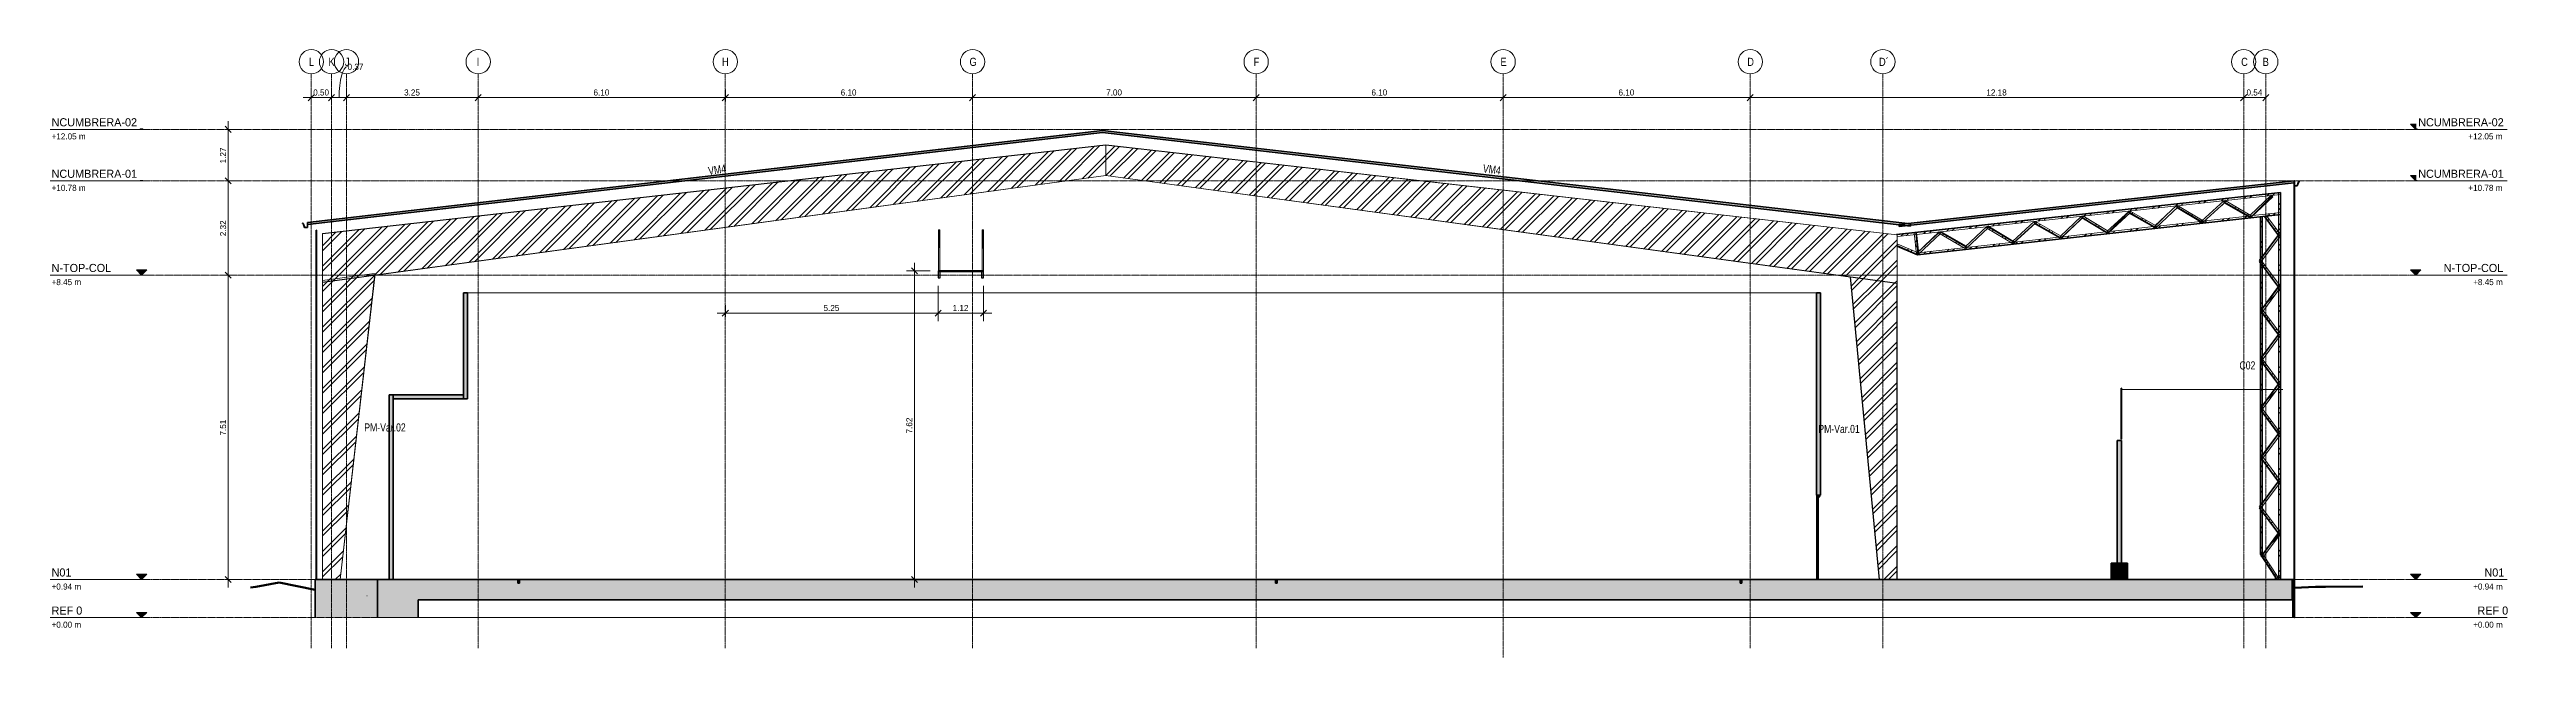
# Model space of a CAD drawing. Header units: centimetres. Extents: x -6747 to 14796, y -285 to 1548.
# Drawn here: x -6747 to -633, y -98 to 1401 of the extents above; entities that cross this region are included whole.
import ezdxf

# ---------------------------------------------------------------- set-up
doc = ezdxf.new("R2010")
doc.units = ezdxf.units.CM
doc.linetypes.add('Centre', pattern=[3.175, 0.635, -0.475, 1.59, -0.475])
doc.linetypes.add('Grid Line', pattern=[2.2225, 1.27, -0.3175, 0.3175, -0.3175])
for name, color, linetype, lineweight in [('A-ANNO-DIMS', 7, 'Continuous', 9), ('A-ANNO-DIMS-100', 7, 'Continuous', 9), ('A-CLNG', 7, 'Continuous', 9), ('A-DOOR', 7, 'Continuous', 9), ('A-FLOR', 7, 'Continuous', 9), ('A-FLOR-HRAL', 7, 'Continuous', 9), ('A-FLOR-LEVL', 7, 'Continuous', 9), ('A-FLOR-PATT', 7, 'Continuous', 35), ('A-GENM', 7, 'Continuous', 9), ('A-ROOF', 7, 'Continuous', 9), ('A-ROOF-MCUT', 7, 'Continuous', 35), ('A-ROOF-PATT', 7, 'Continuous', 35), ('A-WALL', 7, 'Continuous', 9), ('A-WALL-PATT', 7, 'Continuous', 35), ('C-BLDG-PADS', 7, 'Continuous', 9), ('C-TOPO', 7, 'Continuous', 9), ('I-WALL', 7, 'Continuous', 9), ('S-BEAM', 7, 'Continuous', 9), ('S-BEAM-IDEN', 7, 'Continuous', 18), ('S-COLS', 7, 'Continuous', 9), ('S-COLS-IDEN', 7, 'Continuous', 9), ('S-GRID', 7, 'Continuous', 9), ('S-GRID-IDEN', 7, 'Continuous', 9)]:
    doc.layers.add(name, color=color, linetype=linetype, lineweight=lineweight)
doc.styles.add('Century Gothic', font='GOTHIC.TTF', dxfattribs={"height": 20})
doc.styles.add('Century Gothic_1', font='GOTHIC.TTF', dxfattribs={"height": 15})
doc.styles.add('Century Gothic_2', font='GOTHIC.TTF', dxfattribs={"width": 0.8, "height": 20})
doc.styles.add('Saira Condensed', font='SairaCondensed-Regular.ttf', dxfattribs={"height": 20})
doc.dimstyles.new('FCA_N_Cotas_E100', dxfattribs={"dimscale": 30.48, "dimtxt": 15.662524, "dimasz": 0.492126, "dimexe": 0.656168, "dimexo": 0.656168, "dimgap": 0.032808, "dimtad": 1, "dimlfac": 0.01, "dimrnd": 0.01, "dimzin": 0, "dimdsep": 46, "dimtxsty": 'Century Gothic_1', "dimblk1": 'OBLIQUE', "dimblk2": 'OBLIQUE', "dimsah": 1, "dimcen": 0.09, "dimdle": 0.656168, "dimadec": 3, "dimazin": 2, "dimtfac": 1, "dimtdec": 4, "dimtix": 1, "dimtmove": 0, "dimatfit": 3, "dimfxl": 1, "dimtvp": 1, "dimtolj": 1, "dimtzin": 0, "dimarcsym": 2})
doc.dimstyles.new('FCA_N_Cotas_E100_1', dxfattribs={"dimscale": 30.48, "dimtxt": 15.662524, "dimasz": 0.492126, "dimexe": 0.656168, "dimexo": 0.656168, "dimgap": 0.032808, "dimtad": 1, "dimlfac": 0.01, "dimrnd": 0.01, "dimzin": 0, "dimdsep": 46, "dimtxsty": 'Century Gothic_1', "dimblk1": 'OBLIQUE', "dimblk2": 'OBLIQUE', "dimsah": 1, "dimcen": 0.09, "dimdle": 0.656168, "dimadec": 3, "dimazin": 2, "dimtfac": 1, "dimtdec": 4, "dimtix": 1, "dimtmove": 1, "dimatfit": 3, "dimfxl": 1, "dimtvp": 1, "dimtolj": 1, "dimtzin": 0, "dimarcsym": 2})
pattern_1 = [(45, (0, 0), (-25.14472, 25.14472), []), (45, (0, 38.1), (-25.14472, 25.14472), [])]

msp = doc.modelspace()

# ---------------------------------------------------------------- texts
at = {"layer": 'S-BEAM-IDEN', "lineweight": 9, "char_height": 20, "width": 60.2869, "attachment_point": 1, "style": 'Century Gothic_2'}
for insert, rotation in [((-5122.106, 1111.685), 7.7626213), ((-3206.976, 1118.546), 352.2373787)]:
    msp.add_mtext('VM4', dxfattribs=dict(at, insert=insert, rotation=rotation))
at = {"layer": 'S-BEAM-IDEN', "lineweight": 9, "insert": (-1341.213, 632.249), "char_height": 20, "width": 53.23205, "attachment_point": 1, "style": 'Century Gothic_2'}
msp.add_mtext('C02', dxfattribs=at)
at = {"layer": 'S-COLS-IDEN', "char_height": 20, "width": 134.6835, "attachment_point": 1, "style": 'Century Gothic_2'}
for s, insert in [('PM-Var.02', (-5969.69, 479.219)), ('PM-Var.01', (-2380.779, 475.412))]:
    msp.add_mtext(s, dxfattribs=dict(at, insert=insert))
at = {"layer": 'S-GRID-IDEN', "color": 253, "true_color": 0xaaaaaa, "char_height": 20, "attachment_point": 1, "style": 'Saira Condensed'}
for s, insert, width in [('L', (-6106.368, 1381.011), 13.62869), ('K', (-6058.018, 1381.011), 17.63712), ('J', (-6017.513, 1381.011), 8.81856), ('I', (-5692.163, 1381.011), 8.01687), ('H', (-5086.763, 1381.011), 19.2405), ('G', (-4475.832, 1381.011), 17.63712), ('F', (-3774.532, 1381.011), 14.43037), ('E', (-3165.236, 1381.011), 15.23206), ('D', (-2556.236, 1381.011), 17.63712), ('D´', (-2230.95, 1381.011), 22.44725), ('C', (-1337.047, 1381.011), 14.43037), ('B', (-1283.891, 1381.011), 17.63712)]:
    msp.add_mtext(s, dxfattribs=dict(at, insert=insert, width=width))

# ---------------------------------------------------------------- blocks, each defined once
blk = doc.blocks.new('Door_Internal-Noberne-Fire_Door_Single_NG8 - Series 4 - FD 60 - 2085x996mm-1627174-Elevación Eje 14')
at = {"layer": 'A-DOOR', "color": 254, "true_color": 0xe5e5e5}
for p, q in [((-2385.2, 302.5), (-2385.4, 302.5)), ((-2385.4, 299.3), (-2385.2, 299.3)), ((-2385.2, 299), (-2385.1, 299)), ((-2385.1, 298), (-2385.2, 298)), ((-2385.1, 298), (-2385.2, 298)), ((-2380.4, 298.1), (-2380.3, 298.1)), ((-2385.1, 96), (-2385.2, 96)), ((-2385.2, 96), (-2385.1, 96)), ((-2385.1, 95), (-2385.2, 95))]:
    blk.add_line(p, q, dxfattribs=at)
at = {"layer": 'A-DOOR', "color": 254, "lineweight": 25, "true_color": 0xcccccc}
for p, q in [((-2385.2, 302.5), (-2385.2, 299.3)), ((-2375.8, 302.5), (-2385.2, 302.5)), ((-2385.2, 299.3), (-2375.8, 299.3)), ((-2380.5, 299), (-2385.1, 299)), ((-2385.1, 299), (-2385.1, 298)), ((-2384.7, 298), (-2385.1, 298)), ((-2385.1, 298), (-2385.1, 96)), ((-2385.1, 298), (-2380.5, 298)), ((-2384.7, 96), (-2384.7, 298)), ((-2380.9, 298), (-2384.7, 298)), ((-2384.7, 298), (-2384.7, 96)), ((-2380.9, 96), (-2380.9, 298)), ((-2380.5, 298), (-2380.9, 298)), ((-2380.9, 298), (-2380.9, 96)), ((-2380.5, 298), (-2380.5, 299)), ((-2380.5, 96), (-2380.5, 298)), ((-2377.1, 299.3), (-2380.3, 299.3)), ((-2380.3, 299.3), (-2380.3, 298.1)), ((-2380.3, 298.1), (-2377.1, 298.1)), ((-2377.1, 298.1), (-2377.1, 299.3)), ((-2375.8, 299.3), (-2375.8, 302.5)), ((-2385.1, 96), (-2384.7, 96)), ((-2380.5, 96), (-2385.1, 96)), ((-2385.1, 96), (-2385.1, 95)), ((-2385.1, 95), (-2380.5, 95)), ((-2384.7, 96), (-2380.9, 96)), ((-2380.9, 96), (-2380.5, 96)), ((-2380.5, 95), (-2380.5, 96))]:
    blk.add_line(p, q, dxfattribs=at)
blk = doc.blocks.new('PQ_RVR_ARQ-01_ZZ_ZZ_MO_T_A_rvt-1-Elevación Eje 14')
at = {"layer": 'A-FLOR-PATT', "lineweight": 9, "true_color": 0xeaeaea}
for points in [[(-5898.6, 540), (-5724.6, 540), (-5724.6, 550), (-5898.6, 550)], [(-1208.8, 44), (-1208.8, 94), (-1211, 94), (-1211, 44)]]:
    blk.add_hatch(color=254, dxfattribs=at).paths.add_polyline_path(points)
at = {"layer": 'A-ROOF-PATT', "lineweight": 9, "true_color": 0xeaeaea}
for points in [[(-2152.9, 966.1), (-2152.9, 971.2), (-4147.4, 1201.9), (-6109.6, 974.5), (-6109.6, 969.5), (-4147.4, 1196.9), (-2186.2, 970)], [(-2181.6, 964.6), (-1206.2, 1072.4), (-1206.2, 1077.4), (-2181.6, 969.6)]]:
    blk.add_hatch(color=254, dxfattribs=at).paths.add_polyline_path(points)
at = {"layer": 'A-WALL-PATT', "lineweight": 9, "true_color": 0xeaeaea}
for points in [[(-1205.6, 0), (-1205.6, 1071), (-1206.1, 1071), (-1206.1, 0)], [(-6088.2, 99), (-6087.7, 99), (-6087.7, 955.5), (-6088.2, 955.5), (-6088.2, 329.1)], [(-5724.6, 540.1), (-5714.6, 540.1), (-5714.6, 801.5), (-5724.6, 801.5), (-5724.6, 658.4)], [(-2385.2, 302.5), (-2375.2, 302.5), (-2375.2, 801.5), (-2385.2, 801.5), (-2385.2, 658.4)], [(-1633.3, 439.9), (-1632.8, 439.9), (-1632.8, 566), (-1633.3, 566)], [(-5908.4, 94), (-5898.4, 94), (-5898.4, 549.9), (-5908.4, 549.9), (-5908.4, 329.1)], [(-1642.8, 134), (-1632.8, 134), (-1632.8, 436.7), (-1642.8, 436.7), (-1642.8, 329.1)], [(-1657.8, 94), (-1617.8, 94), (-1617.8, 134), (-1657.8, 134)], [(-6089.5, 94), (-6087, 94), (-6087, 99), (-6089.5, 99)], [(-1206.9, -0.2), (-1204.4, -0.2), (-1204.4, 2.5), (-1206.9, 2.5)]]:
    blk.add_hatch(color=254, dxfattribs=at).paths.add_polyline_path(points)
at = {"layer": 'A-WALL-PATT', "lineweight": 9, "true_color": 0xe5e5e5}
h = blk.add_hatch(dxfattribs=at)
h.set_pattern_fill('FP_2', color=254, style=0, pattern_type=2)
h.set_pattern_definition([(90, (-5724.441, 0), (-0.15954, 1e-17), [])])
edge = h.paths.add_edge_path()
edge.add_line((-5724.8, 550), (-5724.6, 550))
edge.add_line((-5724.6, 550), (-5724.6, 801.5))
edge.add_line((-5724.6, 801.5), (-5724.8, 801.5))
at = {"layer": 'A-WALL-PATT', "lineweight": 9, "true_color": 0xf2f2f2}
h = blk.add_hatch(dxfattribs=at)
h.set_pattern_fill('FP_1', style=0, pattern_type=2)
h.set_pattern_definition([(90, (-1206.134, 0), (-0.06358, 4e-18), [])])
h.paths.add_polyline_path([(-1206.1, 2.5), (-1206.1, 2.5), (-1206.1, 73.7)])
at = {"layer": 'A-CLNG', "color": 254, "lineweight": 18, "true_color": 0xe5e5e5}
for p, q in [((-2385.4, 801.5), (-5714.6, 801.5)), ((-2385.4, 801.5), (-2385.5, 801.5)), ((-1234.1, 562.8), (-1632.8, 562.8)), ((-1234.1, 562.8), (-1234.2, 562.8))]:
    blk.add_line(p, q, dxfattribs=at)
at = {"layer": 'A-FLOR', "color": 254, "lineweight": 35, "true_color": 0xcccccc}
for p, q in [((-5724.6, 550), (-5898.6, 550)), ((-5898.6, 550), (-5898.6, 540)), ((-5898.6, 540), (-5724.6, 540)), ((-5724.6, 540), (-5724.6, 550)), ((-5590.7, 94), (-5936.9, 94)), ((-5936.9, 94), (-5936.9, 44)), ((-5590.7, 85.1), (-5590.7, 94)), ((-5586.7, 85.1), (-5590.7, 85.1)), ((-3720.7, 94), (-5586.7, 94)), ((-5586.7, 94), (-5586.7, 85.1)), ((-3720.7, 85.1), (-3720.7, 94)), ((-3716.7, 85.1), (-3720.7, 85.1)), ((-2573.5, 94), (-3716.7, 94)), ((-3716.7, 94), (-3716.7, 85.1)), ((-2573.5, 85.1), (-2573.5, 94)), ((-2569.5, 85.1), (-2573.5, 85.1)), ((-1208.8, 94), (-2569.5, 94)), ((-2569.5, 94), (-2569.5, 85.1)), ((-1208.8, 44), (-1208.8, 94)), ((-5836.9, 44), (-1208.8, 44))]:
    blk.add_line(p, q, dxfattribs=at)
at = {"layer": 'A-FLOR', "color": 254, "true_color": 0xe5e5e5}
blk.add_line((-5898.6, 550), (-5898.6, 550), dxfattribs=at)
at = {"layer": 'A-ROOF', "color": 254, "lineweight": 35, "true_color": 0xcccccc}
for p, q in [((-4147.4, 1201.9), (-6109.6, 974.5)), ((-6109.6, 969.5), (-4147.4, 1196.9)), ((-2152.9, 971.2), (-4147.4, 1201.9)), ((-4147.4, 1196.9), (-2152.9, 966.1)), ((-1206.2, 1077.4), (-2181.6, 969.6)), ((-2181.6, 964.6), (-1206.2, 1072.4)), ((-1206.2, 1072.4), (-1206.2, 1077.4)), ((-6109.6, 974.5), (-6109.6, 969.5)), ((-2181.6, 969.6), (-2181.6, 964.6)), ((-2152.9, 966.1), (-2152.9, 971.2))]:
    blk.add_line(p, q, dxfattribs=at)
at = {"layer": 'A-ROOF-MCUT', "color": 254, "true_color": 0xcccccc}
for p, q in [((-1205.8, 1077.4), (-1206.2, 1077.4)), ((-1206.2, 1077.4), (-1206.2, 1064.9)), ((-1206.2, 1064.9), (-1198.7, 1064.9)), ((-1205.8, 1065.2), (-1205.8, 1077.4)), ((-1199, 1065.2), (-1205.8, 1065.2)), ((-1195.2, 1075.2), (-1199, 1065.2)), ((-1198.7, 1064.9), (-1194.9, 1074.8)), ((-1194, 1075.2), (-1195.2, 1075.2)), ((-1193.7, 1076.1), (-1194.9, 1076.1)), ((-1194.9, 1076.1), (-1194.9, 1075.8)), ((-1194.9, 1075.8), (-1194, 1075.8)), ((-1194.9, 1074.8), (-1193.7, 1074.8)), ((-1194, 1075.8), (-1194, 1075.2)), ((-1193.7, 1074.8), (-1193.7, 1076.1)), ((-6120.9, 973.3), (-6122.1, 973.3)), ((-6122.1, 973.3), (-6122.1, 972)), ((-6122.1, 972), (-6120.9, 972)), ((-6121.8, 972.3), (-6121.8, 972.9)), ((-6121.8, 972.9), (-6120.9, 972.9)), ((-6120.6, 972.3), (-6121.8, 972.3)), ((-6120.9, 972.9), (-6120.9, 973.3)), ((-6120.9, 972), (-6117, 962)), ((-6116.8, 962.4), (-6120.6, 972.3)), ((-6117, 962), (-6109.6, 962)), ((-6109.9, 962.4), (-6116.8, 962.4)), ((-6109.6, 974.5), (-6109.9, 974.5)), ((-6109.9, 974.5), (-6109.9, 962.4)), ((-6109.6, 962), (-6109.6, 974.5))]:
    blk.add_line(p, q, dxfattribs=at)
at = {"layer": 'A-WALL', "color": 254, "lineweight": 35, "true_color": 0xcccccc}
for p, q in [((-1205.6, 1071), (-1206.1, 1071)), ((-1206.1, 1071), (-1206.1, 0)), ((-1205.6, 0), (-1205.6, 1071)), ((-6087.7, 955.5), (-6088.2, 955.5)), ((-6088.2, 955.5), (-6088.2, 99)), ((-6087.7, 99), (-6087.7, 955.5)), ((-1633.3, 566), (-1633.3, 439.9)), ((-1632.8, 566), (-1633.3, 566)), ((-1632.8, 439.9), (-1632.8, 566)), ((-1633.3, 439.9), (-1632.8, 439.9)), ((-1657.8, 134), (-1657.8, 94)), ((-1617.8, 134), (-1657.8, 134)), ((-1617.8, 94), (-1617.8, 134)), ((-5936.9, 94), (-6091.2, 94)), ((-6091.2, 94), (-6091.2, -0.2)), ((-6088.2, 99), (-6087.7, 99)), ((-5936.9, -0.2), (-5936.9, 94)), ((-1657.8, 94), (-1617.8, 94)), ((-5936.9, 44), (-5936.9, -0.2)), ((-5836.9, -0.2), (-5836.9, 44)), ((-1206.1, 0), (-1205.6, 0))]:
    blk.add_line(p, q, dxfattribs=at)
at = {"layer": 'A-WALL', "color": 254, "true_color": 0xcccccc}
for p, q in [((-6087, 99), (-6089.5, 99)), ((-6089.5, 99), (-6089.5, 94)), ((-6089.5, 94), (-6087, 94)), ((-6087, 94), (-6087, 99)), ((-1204.4, 2.5), (-1206.9, 2.5)), ((-1206.9, 2.5), (-1206.9, -0.2)), ((-1204.4, -0.2), (-1204.4, 2.5))]:
    blk.add_line(p, q, dxfattribs=at)
at = {"layer": 'C-BLDG-PADS', "color": 254, "lineweight": 18, "true_color": 0xdadada}
for p, q in [((-1208.8, 0), (-5936.9, 0)), ((-5936.9, 0), (-5936.9, -0.2)), ((-1208.8, -0.2), (-1208.8, 0))]:
    blk.add_line(p, q, dxfattribs=at)
at = {"layer": 'C-TOPO', "color": 254, "lineweight": 70, "true_color": 0xdadada}
for p, q in [((-6237.7, 75.6), (-6250.4, 74.4)), ((-6179.4, 86.4), (-6237.7, 75.6)), ((-6091.2, 68.4), (-6179.4, 86.4)), ((-1208.8, 73.6), (-1206.1, 73.7)), ((-1205.6, 73.8), (-1153.6, 75.7)), ((-1153.6, 75.7), (-1129.3, 75.9)), ((-1129.3, 75.9), (-1036.7, 76.7)), ((-1208.8, 0), (-1208.8, 44))]:
    blk.add_line(p, q, dxfattribs=at)
at = {"layer": 'C-TOPO', "color": 254, "true_color": 0xdadada}
for p, q in [((-6250.4, 74.4), (-6237.7, 75.6)), ((-6241.1, 75.1), (-6237.7, 75.6)), ((-6179.4, 86.4), (-6237.7, 75.6)), ((-6182.8, 87), (-6179.4, 86.4)), ((-6179.4, 86.4), (-6091.2, 68.4)), ((-1206.1, 73.7), (-1208.8, 73.6)), ((-1153.6, 75.7), (-1205.6, 73.8)), ((-1129.3, 75.9), (-1153.6, 75.7)), ((-1129.3, 75.9), (-1036.7, 76.7)), ((-5963.5, 54.1), (-5962.7, 54)), ((-1208.8, 44), (-1208.8, 0))]:
    blk.add_line(p, q, dxfattribs=at)
at = {"layer": 'I-WALL', "color": 254, "true_color": 0xcccccc}
for p, q in [((-5724.6, 801.5), (-5724.8, 801.5)), ((-2385.2, 801.5), (-2385.4, 801.5)), ((-2385.4, 302.5), (-2385.2, 302.5))]:
    blk.add_line(p, q, dxfattribs=at)
at = {"layer": 'I-WALL', "color": 254, "lineweight": 35, "true_color": 0xcccccc}
for p, q in [((-5714.6, 801.5), (-5724.6, 801.5)), ((-5724.6, 801.5), (-5724.6, 540.1)), ((-5714.6, 540.1), (-5714.6, 801.5)), ((-2375.2, 801.5), (-2385.2, 801.5)), ((-2385.2, 801.5), (-2385.2, 302.5)), ((-2375.2, 302.5), (-2375.2, 801.5)), ((-5898.4, 549.9), (-5908.4, 549.9)), ((-5908.4, 549.9), (-5908.4, 94)), ((-5898.4, 94), (-5898.4, 549.9)), ((-5724.6, 540.1), (-5714.6, 540.1)), ((-1642.8, 436.7), (-1642.8, 134)), ((-1632.8, 436.7), (-1642.8, 436.7)), ((-1632.8, 134), (-1632.8, 436.7)), ((-2385.2, 302.5), (-2375.2, 302.5)), ((-1642.8, 134), (-1632.8, 134)), ((-5908.4, 94), (-5898.4, 94))]:
    blk.add_line(p, q, dxfattribs=at)
at = {"layer": 'A-DOOR', "color": 254, "lineweight": 9, "true_color": 0xe5e5e5}
blk.add_blockref('Door_Internal-Noberne-Fire_Door_Single_NG8 - Series 4 - FD 60 - 2085x996mm-1627174-Elevación Eje 14', (0, 0), dxfattribs=at)
blk = doc.blocks.new('RVR_CERCHA_C02 - RVR_CERCHA_C02-1681646-Elevación Eje 14')
at = {"layer": 'S-BEAM', "true_color": 0xc0c0c0}
h = blk.add_hatch(dxfattribs=at)
h.set_pattern_fill('FP_3', color=9, style=0, pattern_type=2)
h.set_pattern_definition(pattern_1)
h.paths.add_polyline_path([(-2186.7, 944.8), (-1239.9, 1048.5), (-1240, 1048.8), (-2188.1, 944.9)])
h = blk.add_hatch(dxfattribs=at)
h.set_pattern_fill('FP_3', color=9, style=0, pattern_type=2)
h.set_pattern_definition(pattern_1)
h.paths.add_polyline_path([(-2186.2, 940.1), (-2138.7, 945.3), (-2139.2, 950), (-2186.2, 944.7), (-2186.2, 942.7)])
h.paths.add_polyline_path([(-2138.4, 945.3), (-1966.1, 964.2), (-1965.2, 965), (-1965, 964.8), (-1965.7, 964.2), (-1961.7, 964.7), (-1962.4, 965.1), (-1962.2, 965.4), (-1961.2, 964.7), (-1240, 1043.8), (-1240, 1048.5), (-2138.9, 950)])
h.paths.add_polyline_path([(-1239.7, 1043.8), (-1239.4, 1043.8), (-1239.7, 1046.3)])
h = blk.add_hatch(dxfattribs=at)
h.set_pattern_fill('FP_5', color=9, style=0, pattern_type=2)
h.set_pattern_definition(pattern_1)
h.paths.add_polyline_path([(-1312.6, 988.5), (-1259.4, 1038.6), (-1262.6, 1042), (-1315.8, 991.9), (-1315.2, 991.2)])
h = blk.add_hatch(dxfattribs=at)
h.set_pattern_fill('FP_4', color=9, style=0, pattern_type=2)
h.set_pattern_definition(pattern_1)
h.paths.add_polyline_path([(-1244.7, 94.5), (-1240, 94.5), (-1240, 994.4), (-1244.7, 993.9), (-1244.7, 943.9), (-1243.9, 945), (-1243.7, 944.8), (-1244.6, 943.5), (-1243.7, 942.1), (-1243.9, 942), (-1244.7, 943), (-1244.7, 816.3), (-1243.9, 817.3), (-1243.7, 817.2), (-1244.6, 815.8), (-1243.7, 814.5), (-1243.9, 814.3), (-1244.7, 815.4), (-1244.7, 698.6), (-1243.9, 699.6), (-1243.7, 699.5), (-1244.6, 698.1), (-1243.7, 696.8), (-1243.9, 696.6), (-1244.7, 697.7), (-1244.7, 576.3), (-1243.9, 577.4), (-1243.7, 577.2), (-1244.6, 575.9), (-1243.7, 574.6), (-1243.9, 574.4), (-1244.7, 575.4), (-1244.7, 454.1), (-1243.9, 455.1), (-1243.7, 454.9), (-1244.6, 453.6), (-1243.7, 452.3), (-1243.9, 452.1), (-1244.7, 453.2), (-1244.7, 336.3), (-1243.9, 337.4), (-1243.7, 337.2), (-1244.6, 335.9), (-1243.7, 334.6), (-1243.9, 334.4), (-1244.7, 335.5), (-1244.7, 208.7), (-1243.9, 209.8), (-1243.7, 209.6), (-1244.6, 208.3), (-1243.7, 207), (-1243.9, 206.8), (-1244.7, 207.8), (-1244.7, 150.8)])
h.paths.add_polyline_path([(-1244.7, 994.2), (-1240, 994.7), (-1240, 1048.5), (-1244.7, 1048), (-1244.7, 994.7)])
h.paths.add_polyline_path([(-1244.7, 1048.3), (-1240, 1048.8), (-1244.7, 1048.8)])
h = blk.add_hatch(dxfattribs=at)
h.set_pattern_fill('FP_3', color=9, style=0, pattern_type=2)
h.set_pattern_definition(pattern_1)
h.paths.add_polyline_path([(-1239.7, 94.5), (-1239.7, 1048.8), (-1240, 1048.8), (-1240, 94.5)])
h = blk.add_hatch(dxfattribs=at)
h.set_pattern_fill('FP_3', color=9, style=0, pattern_type=2)
h.set_pattern_definition(pattern_1)
h.paths.add_polyline_path([(-2135.9, 895.2), (-1240, 994.7), (-1240, 999.4), (-1308.6, 991.8), (-1312.4, 988.2), (-1312.6, 988.5), (-1309.1, 991.7), (-1319.5, 990.6), (-1315.2, 988.1), (-1315.4, 987.9), (-1320, 990.5), (-1426.9, 978.7), (-1430.6, 975.3), (-1430.8, 975.5), (-1427.4, 978.6), (-1437.3, 977.5), (-1433.4, 975.2), (-1433.6, 975), (-1437.8, 977.4), (-1543.2, 965.7), (-1546.6, 962.6), (-1546.8, 962.8), (-1543.7, 965.7), (-1553.2, 964.6), (-1549.4, 962.5), (-1549.6, 962.2), (-1553.7, 964.6), (-1661.5, 952.6), (-1664.8, 949.6), (-1665, 949.8), (-1662, 952.6), (-1671, 951.6), (-1667.6, 949.6), (-1667.8, 949.3), (-1671.5, 951.5), (-1777.9, 939.7), (-1780.8, 936.9), (-1781, 937.1), (-1778.4, 939.6), (-1786.9, 938.7), (-1783.6, 936.8), (-1783.8, 936.6), (-1787.4, 938.6), (-1896.1, 926.6), (-1896.5, 926.2), (-1895.4, 925.5), (-1895.6, 925.3), (-1896.8, 926), (-1899, 923.9), (-1899.2, 924.2), (-1897.1, 926.1), (-1897.5, 926.4), (-2133.9, 900.2), (-2133.6, 897.4), (-2133.9, 897.4), (-2134.2, 900.1), (-2136.4, 899.9), (-2136.6, 899.7), (-2136.1, 895.3)])
h.paths.add_polyline_path([(-1896.8, 926.4), (-1896.7, 926.5), (-1897, 926.5)])
h.paths.add_polyline_path([(-1239.7, 994.7), (-1239.4, 994.7), (-1239.7, 996.9), (-1239.7, 994.7)])
h = blk.add_hatch(dxfattribs=at)
h.set_pattern_fill('FP_3', color=9, style=0, pattern_type=2)
h.set_pattern_definition(pattern_1)
h.paths.add_polyline_path([(-2136.1, 894.9), (-1239.4, 994.4), (-1239.4, 994.7), (-2136.1, 895.2)])
h = blk.add_hatch(dxfattribs=at)
h.set_pattern_fill('FP_5', color=9, style=0, pattern_type=2)
h.set_pattern_definition(pattern_1)
h.paths.add_polyline_path([(-1781, 937.1), (-1729.2, 985.9), (-1730.6, 986.7), (-1730.4, 987), (-1729, 986.1), (-1727.8, 987.3), (-1731, 990.7), (-1784.2, 940.5), (-1783.6, 939.9)])
h = blk.add_hatch(dxfattribs=at)
h.set_pattern_fill('FP_3', color=9, style=0, pattern_type=2)
h.set_pattern_definition(pattern_1)
h.paths.add_polyline_path([(-1780.8, 936.9), (-1727.6, 987.1), (-1727.8, 987.3), (-1781, 937.1)])
h = blk.add_hatch(dxfattribs=at)
h.set_pattern_fill('FP_3', color=9, style=0, pattern_type=2)
h.set_pattern_definition(pattern_1)
h.paths.add_polyline_path([(-1667.8, 949.3), (-1667.6, 949.6), (-1730.4, 987), (-1730.6, 986.7), (-1688.4, 961.6)])
h = blk.add_hatch(dxfattribs=at)
h.set_pattern_fill('FP_5', color=9, style=0, pattern_type=2)
h.set_pattern_definition(pattern_1)
h.paths.add_polyline_path([(-1667.6, 949.6), (-1665.2, 953.6), (-1728, 991), (-1730.4, 987), (-1729, 986.1), (-1727.8, 987.3), (-1727.7, 987), (-1728.8, 986), (-1688.4, 961.9)])
h = blk.add_hatch(dxfattribs=at)
h.set_pattern_fill('FP_5', color=9, style=0, pattern_type=2)
h.set_pattern_definition(pattern_1)
h.paths.add_polyline_path([(-1665, 949.8), (-1612.1, 998), (-1613.4, 998.7), (-1613.2, 999), (-1611.8, 998.2), (-1610.6, 999.3), (-1613.8, 1002.7), (-1668.2, 953.3), (-1667.6, 952.7)])
h = blk.add_hatch(dxfattribs=at)
h.set_pattern_fill('FP_3', color=9, style=0, pattern_type=2)
h.set_pattern_definition(pattern_1)
h.paths.add_polyline_path([(-1549.6, 962.2), (-1549.4, 962.5), (-1613.2, 999), (-1613.4, 998.7), (-1594.2, 987.7)])
h = blk.add_hatch(dxfattribs=at)
h.set_pattern_fill('FP_3', color=9, style=0, pattern_type=2)
h.set_pattern_definition(pattern_1)
h.paths.add_polyline_path([(-1549.4, 962.5), (-1547.1, 966.6), (-1610.9, 1003.1), (-1613.2, 999), (-1611.8, 998.2), (-1610.6, 999.3), (-1610.5, 999), (-1611.6, 998), (-1593.6, 987.7)])
h = blk.add_hatch(dxfattribs=at)
h.set_pattern_fill('FP_3', color=9, style=0, pattern_type=2)
h.set_pattern_definition(pattern_1)
h.paths.add_polyline_path([(-1546.8, 962.8), (-1495, 1011.6), (-1496.4, 1012.4), (-1496.2, 1012.7), (-1494.8, 1011.8), (-1493.6, 1012.9), (-1496.8, 1016.4), (-1550, 966.2), (-1549.4, 965.6)])
h = blk.add_hatch(dxfattribs=at)
h.set_pattern_fill('FP_3', color=9, style=0, pattern_type=2)
h.set_pattern_definition(pattern_1)
h.paths.add_polyline_path([(-1433.6, 975), (-1433.4, 975.2), (-1496.2, 1012.7), (-1496.4, 1012.4), (-1455, 987.7)])
h = blk.add_hatch(dxfattribs=at)
h.set_pattern_fill('FP_3', color=9, style=0, pattern_type=2)
h.set_pattern_definition(pattern_1)
h.paths.add_polyline_path([(-1433.4, 975.2), (-1431, 979.2), (-1493.8, 1016.7), (-1496.2, 1012.7), (-1494.8, 1011.8), (-1493.6, 1012.9), (-1493.5, 1012.7), (-1494.5, 1011.6), (-1454.4, 987.7)])
h = blk.add_hatch(dxfattribs=at)
h.set_pattern_fill('FP_5', color=9, style=0, pattern_type=2)
h.set_pattern_definition(pattern_1)
h.paths.add_polyline_path([(-1430.8, 975.5), (-1377.9, 1023.6), (-1379.2, 1024.4), (-1379, 1024.6), (-1377.6, 1023.8), (-1376.4, 1024.9), (-1379.6, 1028.4), (-1434, 979), (-1433.4, 978.3)])
h = blk.add_hatch(dxfattribs=at)
h.set_pattern_fill('FP_3', color=9, style=0, pattern_type=2)
h.set_pattern_definition(pattern_1)
h.paths.add_polyline_path([(-1430.6, 975.3), (-1376.2, 1024.7), (-1376.4, 1024.9), (-1430.8, 975.5)])
h = blk.add_hatch(dxfattribs=at)
h.set_pattern_fill('FP_3', color=9, style=0, pattern_type=2)
h.set_pattern_definition(pattern_1)
h.paths.add_polyline_path([(-1315.4, 987.9), (-1315.2, 988.1), (-1379, 1024.6), (-1379.2, 1024.4)])
h = blk.add_hatch(dxfattribs=at)
h.set_pattern_fill('FP_5', color=9, style=0, pattern_type=2)
h.set_pattern_definition(pattern_1)
h.paths.add_polyline_path([(-1315.2, 988.1), (-1312.9, 992.2), (-1376.7, 1028.7), (-1379, 1024.6), (-1377.6, 1023.8), (-1376.4, 1024.9), (-1376.3, 1024.6), (-1377.4, 1023.7), (-1326.7, 994.7)])
h = blk.add_hatch(dxfattribs=at)
h.set_pattern_fill('FP_3', color=9, style=0, pattern_type=2)
h.set_pattern_definition(pattern_1)
h.paths.add_polyline_path([(-1289.1, 156.3), (-1288.8, 156.3), (-1288.8, 988.9), (-1289.1, 988.9), (-1289.1, 164.5)])
h = blk.add_hatch(dxfattribs=at)
h.set_pattern_fill('FP_3', color=9, style=0, pattern_type=2)
h.set_pattern_definition(pattern_1)
h.paths.add_polyline_path([(-1288.5, 156.3), (-1284.1, 156.3), (-1284.1, 260.6), (-1288.8, 266.9), (-1288.8, 156.8)])
h.paths.add_polyline_path([(-1284.1, 261.1), (-1284.1, 283.1), (-1288.8, 276.8), (-1288.8, 267.4)])
h.paths.add_polyline_path([(-1288.8, 277.3), (-1284.1, 283.6), (-1284.1, 388.2), (-1287.9, 393.3), (-1287.7, 393.4), (-1284.1, 388.7), (-1284.1, 400.8), (-1287.7, 396.1), (-1287.9, 396.3), (-1284.1, 401.3), (-1284.1, 505.9), (-1288.8, 512.2), (-1288.8, 329.1)])
h.paths.add_polyline_path([(-1284.1, 506.4), (-1284.1, 523.1), (-1288.8, 516.8), (-1288.8, 512.7)])
h.paths.add_polyline_path([(-1288.8, 517.3), (-1284.1, 523.6), (-1284.1, 628.2), (-1288.8, 634.4), (-1288.8, 574.4)])
h.paths.add_polyline_path([(-1284.1, 628.7), (-1284.1, 645.3), (-1288.8, 639.1), (-1288.8, 634.9)])
h.paths.add_polyline_path([(-1288.8, 639.6), (-1284.1, 645.8), (-1284.1, 750.4), (-1287.9, 755.5), (-1287.7, 755.7), (-1284.1, 750.9), (-1284.1, 763.1), (-1287.7, 758.3), (-1287.9, 758.5), (-1284.1, 763.6), (-1284.1, 868.1), (-1288.8, 874.4), (-1288.8, 658.4)])
h.paths.add_polyline_path([(-1284.1, 868.6), (-1284.1, 890.7), (-1288.8, 884.4), (-1288.8, 874.9)])
h.paths.add_polyline_path([(-1288.8, 884.9), (-1284.1, 891.2), (-1284.1, 988.9), (-1288.8, 988.9), (-1288.8, 894.9)])
h = blk.add_hatch(dxfattribs=at)
h.set_pattern_fill('FP_3', color=9, style=0, pattern_type=2)
h.set_pattern_definition(pattern_1)
h.paths.add_polyline_path([(-1243.9, 942), (-1243.7, 942.1), (-1278.7, 989), (-1278.9, 988.8), (-1278.1, 987.7)])
h = blk.add_hatch(dxfattribs=at)
h.set_pattern_fill('FP_5', color=9, style=0, pattern_type=2)
h.set_pattern_definition(pattern_1)
h.paths.add_polyline_path([(-1243.7, 942.1), (-1240, 944.9), (-1240, 945.1), (-1274, 990.6), (-1276.9, 990.3), (-1278.7, 989), (-1244.8, 943.7), (-1243.9, 945), (-1243.7, 944.8), (-1244.6, 943.5)])
h.paths.add_polyline_path([(-1276.5, 990.6), (-1274.2, 990.9), (-1274.9, 991.8)])
h = blk.add_hatch(dxfattribs=at)
h.set_pattern_fill('FP_3', color=9, style=0, pattern_type=2)
h.set_pattern_definition(pattern_1)
h.paths.add_polyline_path([(-2135.9, 895.2), (-2135.5, 895.3), (-2134.1, 898.8), (-2134.2, 899.6), (-2135.9, 900.4), (-2137.6, 898.8), (-2137.8, 899), (-2136.2, 900.5), (-2186.2, 922.2), (-2186.2, 917), (-2136.1, 895.3)])
h.paths.add_polyline_path([(-2133.8, 899.1), (-2133.7, 899.4), (-2133.8, 899.5)])
h = blk.add_hatch(dxfattribs=at)
h.set_pattern_fill('FP_5', color=9, style=0, pattern_type=2)
h.set_pattern_definition(pattern_1)
h.paths.add_polyline_path([(-2138.6, 896.9), (-2133.9, 897.4), (-2134.4, 901.8), (-2137.6, 898.8), (-2137.8, 899), (-2134.4, 902.2), (-2139.2, 950), (-2143.8, 949.5), (-2138.7, 897.4)])
h = blk.add_hatch(dxfattribs=at)
h.set_pattern_fill('FP_3', color=9, style=0, pattern_type=2)
h.set_pattern_definition(pattern_1)
h.paths.add_polyline_path([(-2133.9, 897.4), (-2133.6, 897.4), (-2138.9, 950.3), (-2139.2, 950.2)])
h = blk.add_hatch(dxfattribs=at)
h.set_pattern_fill('FP_5', color=9, style=0, pattern_type=2)
h.set_pattern_definition(pattern_1)
h.paths.add_polyline_path([(-2018, 910.9), (-2015.6, 915), (-2017.1, 915.8), (-2018.2, 914.7), (-2018.4, 914.9), (-2017.3, 915.9), (-2079.4, 951.5), (-2081.8, 947.4), (-2018.4, 911.2)])
h = blk.add_hatch(dxfattribs=at)
h.set_pattern_fill('FP_3', color=9, style=0, pattern_type=2)
h.set_pattern_definition(pattern_1)
h.paths.add_polyline_path([(-2015.6, 915), (-2015.5, 915.2), (-2079.3, 951.7), (-2079.4, 951.5)])
h = blk.add_hatch(dxfattribs=at)
h.set_pattern_fill('FP_5', color=9, style=0, pattern_type=2)
h.set_pattern_definition(pattern_1)
h.paths.add_polyline_path([(-1898, 921.2), (-1897.9, 921.3), (-1898.1, 921.3)])
h.paths.add_polyline_path([(-1898.5, 921.6), (-1897.7, 921.7), (-1895.6, 925.3), (-1896.8, 926), (-1899, 923.9), (-1899.2, 924.2), (-1897.1, 926.1), (-1962.4, 965.1), (-1964.8, 961.1), (-1899.2, 922)])
h = blk.add_hatch(dxfattribs=at)
h.set_pattern_fill('FP_3', color=9, style=0, pattern_type=2)
h.set_pattern_definition(pattern_1)
h.paths.add_polyline_path([(-1895.6, 925.3), (-1895.4, 925.5), (-1962.2, 965.4), (-1962.4, 965.1)])
h = blk.add_hatch(dxfattribs=at)
h.set_pattern_fill('FP_3', color=9, style=0, pattern_type=2)
h.set_pattern_definition(pattern_1)
h.paths.add_polyline_path([(-1783.8, 936.6), (-1783.6, 936.8), (-1847.4, 973.3), (-1847.6, 973.1)])
h = blk.add_hatch(dxfattribs=at)
h.set_pattern_fill('FP_3', color=9, style=0, pattern_type=2)
h.set_pattern_definition(pattern_1)
h.paths.add_polyline_path([(-1783.6, 936.8), (-1781.3, 940.9), (-1845.1, 977.4), (-1847.4, 973.3), (-1846, 972.5), (-1844.9, 973.6), (-1844.7, 973.3), (-1845.8, 972.4), (-1793.9, 942.7)])
h = blk.add_hatch(dxfattribs=at)
h.set_pattern_fill('FP_3', color=9, style=0, pattern_type=2)
h.set_pattern_definition(pattern_1)
h.paths.add_polyline_path([(-2135.7, 894.8), (-2135.6, 895.1), (-2186.2, 917), (-2186.2, 916.7)])
h = blk.add_hatch(dxfattribs=at)
h.set_pattern_fill('FP_3', color=9, style=0, pattern_type=2)
h.set_pattern_definition(pattern_1)
h.paths.add_polyline_path([(-1243.9, 814.3), (-1243.7, 814.5), (-1291.4, 878.3), (-1291.6, 878.2)])
h = blk.add_hatch(dxfattribs=at)
h.set_pattern_fill('FP_5', color=9, style=0, pattern_type=2)
h.set_pattern_definition(pattern_1)
h.paths.add_polyline_path([(-1243.7, 814.5), (-1240, 817.3), (-1240, 817.5), (-1287.6, 881.2), (-1288.8, 880.2), (-1288.8, 874.9), (-1244.8, 816.1), (-1243.9, 817.3), (-1243.7, 817.2), (-1244.6, 815.8)])
h.paths.add_polyline_path([(-1289.1, 875.3), (-1289.1, 880), (-1291.4, 878.3)])
h = blk.add_hatch(dxfattribs=at)
h.set_pattern_fill('FP_3', color=9, style=0, pattern_type=2)
h.set_pattern_definition(pattern_1)
h.paths.add_polyline_path([(-1287.7, 758.3), (-1243.7, 817.2), (-1243.9, 817.3), (-1287.9, 758.5)])
h = blk.add_hatch(dxfattribs=at)
h.set_pattern_fill('FP_4', color=9, style=0, pattern_type=2)
h.set_pattern_definition(pattern_1)
h.paths.add_polyline_path([(-1283.9, 755.5), (-1240, 814.2), (-1240, 814.4), (-1243.7, 817.2), (-1244.6, 815.8), (-1243.7, 814.5), (-1243.9, 814.3), (-1244.8, 815.6), (-1287.7, 758.3), (-1284.2, 755.7)])
h = blk.add_hatch(dxfattribs=at)
h.set_pattern_fill('FP_3', color=9, style=0, pattern_type=2)
h.set_pattern_definition(pattern_1)
h.paths.add_polyline_path([(-1243.9, 696.6), (-1243.7, 696.8), (-1287.7, 755.7), (-1287.9, 755.5)])
h = blk.add_hatch(dxfattribs=at)
h.set_pattern_fill('FP_3', color=9, style=0, pattern_type=2)
h.set_pattern_definition(pattern_1)
h.paths.add_polyline_path([(-1243.7, 696.8), (-1240, 699.6), (-1240, 699.8), (-1283.9, 758.5), (-1287.7, 755.7), (-1244.8, 698.4), (-1243.9, 699.6), (-1243.7, 699.5), (-1244.6, 698.1)])
h = blk.add_hatch(dxfattribs=at)
h.set_pattern_fill('FP_3', color=9, style=0, pattern_type=2)
h.set_pattern_definition(pattern_1)
h.paths.add_polyline_path([(-1243.9, 574.4), (-1243.7, 574.6), (-1289.4, 635.7), (-1289.6, 635.5)])
h = blk.add_hatch(dxfattribs=at)
h.set_pattern_fill('FP_5', color=9, style=0, pattern_type=2)
h.set_pattern_definition(pattern_1)
h.paths.add_polyline_path([(-1243.7, 574.6), (-1240, 577.4), (-1240, 577.5), (-1285.6, 638.5), (-1288.8, 636.1), (-1288.8, 634.9), (-1244.8, 576.1), (-1243.9, 577.4), (-1243.7, 577.2), (-1244.6, 575.9)])
h.paths.add_polyline_path([(-1289.1, 635.3), (-1289.1, 635.9), (-1289.4, 635.7)])
h = blk.add_hatch(dxfattribs=at)
h.set_pattern_fill('FP_3', color=9, style=0, pattern_type=2)
h.set_pattern_definition(pattern_1)
h.paths.add_polyline_path([(-1289.4, 516.1), (-1243.7, 577.2), (-1243.9, 577.4), (-1289.6, 516.2)])
h = blk.add_hatch(dxfattribs=at)
h.set_pattern_fill('FP_5', color=9, style=0, pattern_type=2)
h.set_pattern_definition(pattern_1)
h.paths.add_polyline_path([(-1285.6, 513.2), (-1240, 574.4), (-1240, 574.4), (-1243.7, 577.2), (-1244.6, 575.9), (-1243.7, 574.6), (-1243.9, 574.4), (-1244.8, 575.6), (-1288.8, 516.8), (-1288.8, 515.6), (-1285.9, 513.4)])
h.paths.add_polyline_path([(-1289.1, 515.9), (-1289.1, 516.4), (-1289.4, 516.1)])
h = blk.add_hatch(dxfattribs=at)
h.set_pattern_fill('FP_3', color=9, style=0, pattern_type=2)
h.set_pattern_definition(pattern_1)
h.paths.add_polyline_path([(-1243.9, 452.1), (-1243.7, 452.3), (-1289.4, 513.4), (-1289.6, 513.2)])
h = blk.add_hatch(dxfattribs=at)
h.set_pattern_fill('FP_4', color=9, style=0, pattern_type=2)
h.set_pattern_definition(pattern_1)
h.paths.add_polyline_path([(-1243.7, 452.3), (-1240, 455.1), (-1240, 455.2), (-1285.6, 516.2), (-1288.8, 513.8), (-1288.8, 512.7), (-1244.8, 453.9), (-1243.9, 455.1), (-1243.7, 454.9), (-1244.6, 453.6)])
h.paths.add_polyline_path([(-1289.1, 513.1), (-1289.1, 513.6), (-1289.4, 513.4)])
h = blk.add_hatch(dxfattribs=at)
h.set_pattern_fill('FP_3', color=9, style=0, pattern_type=2)
h.set_pattern_definition(pattern_1)
h.paths.add_polyline_path([(-1287.7, 396.1), (-1243.7, 454.9), (-1243.9, 455.1), (-1287.9, 396.3)])
h = blk.add_hatch(dxfattribs=at)
h.set_pattern_fill('FP_5', color=9, style=0, pattern_type=2)
h.set_pattern_definition(pattern_1)
h.paths.add_polyline_path([(-1283.9, 393.3), (-1240, 452), (-1240, 452.2), (-1243.7, 454.9), (-1244.6, 453.6), (-1243.7, 452.3), (-1243.9, 452.1), (-1244.8, 453.4), (-1287.7, 396.1), (-1284.2, 393.4)])
h = blk.add_hatch(dxfattribs=at)
h.set_pattern_fill('FP_3', color=9, style=0, pattern_type=2)
h.set_pattern_definition(pattern_1)
h.paths.add_polyline_path([(-1243.9, 334.4), (-1243.7, 334.6), (-1287.7, 393.4), (-1287.9, 393.3)])
h = blk.add_hatch(dxfattribs=at)
h.set_pattern_fill('FP_3', color=9, style=0, pattern_type=2)
h.set_pattern_definition(pattern_1)
h.paths.add_polyline_path([(-1243.7, 334.6), (-1240, 337.3), (-1240, 337.5), (-1283.9, 396.3), (-1287.7, 393.4), (-1244.8, 336.2), (-1243.9, 337.4), (-1243.7, 337.2), (-1244.6, 335.9)])
h = blk.add_hatch(dxfattribs=at)
h.set_pattern_fill('FP_5', color=9, style=0, pattern_type=2)
h.set_pattern_definition(pattern_1)
h.paths.add_polyline_path([(-1287.6, 270.6), (-1240, 334.4), (-1240, 334.5), (-1243.7, 337.2), (-1244.6, 335.9), (-1243.7, 334.6), (-1243.9, 334.4), (-1244.8, 335.7), (-1288.8, 276.8), (-1288.8, 271.5), (-1287.9, 270.8)])
h.paths.add_polyline_path([(-1289.1, 271.7), (-1289.1, 276.4), (-1291.4, 273.4)])
h = blk.add_hatch(dxfattribs=at)
h.set_pattern_fill('FP_3', color=9, style=0, pattern_type=2)
h.set_pattern_definition(pattern_1)
h.paths.add_polyline_path([(-1243.9, 206.8), (-1243.7, 207), (-1291.4, 270.8), (-1291.6, 270.6)])
h = blk.add_hatch(dxfattribs=at)
h.set_pattern_fill('FP_3', color=9, style=0, pattern_type=2)
h.set_pattern_definition(pattern_1)
h.paths.add_polyline_path([(-1243.7, 207), (-1240, 209.8), (-1240, 209.9), (-1287.6, 273.6), (-1288.8, 272.7), (-1288.8, 267.4), (-1244.8, 208.5), (-1243.9, 209.8), (-1243.7, 209.6), (-1244.6, 208.3)])
h.paths.add_polyline_path([(-1289.1, 267.8), (-1289.1, 272.5), (-1291.4, 270.8)])
h = blk.add_hatch(dxfattribs=at)
h.set_pattern_fill('FP_3', color=9, style=0, pattern_type=2)
h.set_pattern_definition(pattern_1)
h.paths.add_polyline_path([(-1287.7, 150.8), (-1243.7, 209.6), (-1243.9, 209.8), (-1287.9, 150.9)])
h = blk.add_hatch(dxfattribs=at)
h.set_pattern_fill('FP_5', color=9, style=0, pattern_type=2)
h.set_pattern_definition(pattern_1)
h.paths.add_polyline_path([(-1283.9, 147.9), (-1283.6, 148.3), (-1286.4, 152.5), (-1287.7, 150.8)])
h.paths.add_polyline_path([(-1283.4, 148.6), (-1240, 206.7), (-1240, 206.9), (-1243.7, 209.6), (-1244.6, 208.3), (-1243.7, 207), (-1243.9, 206.8), (-1244.8, 208), (-1286.2, 152.8), (-1284.9, 150.8)])
h = blk.add_hatch(dxfattribs=at)
h.set_pattern_fill('FP_3', color=9, style=0, pattern_type=2)
h.set_pattern_definition(pattern_1)
h.paths.add_polyline_path([(-1252, 94), (-1241.6, 94), (-1241.6, 94.3), (-1251.7, 94.3), (-1251.7, 99.9), (-1289, 157.1), (-1289.2, 156.9), (-1252, 99.8)])
h = blk.add_hatch(dxfattribs=at)
h.set_pattern_fill('FP_3', color=9, style=0, pattern_type=2)
h.set_pattern_definition(pattern_1)
h.paths.add_polyline_path([(-1241.6, 94.3), (-1241.6, 99), (-1247, 99), (-1247, 101.3), (-1283.2, 156.8), (-1286.2, 152.8), (-1251.7, 99.8), (-1251.7, 94.3)])
h.paths.add_polyline_path([(-1286.4, 153), (-1283.4, 157.1), (-1285, 159.6), (-1288.8, 157.1), (-1288.8, 156.8), (-1287.9, 155.4)])
at = {"layer": 'S-BEAM', "lineweight": 35}
for p, q in [((-1240, 1048.8), (-2188.1, 944.9)), ((-2186.7, 944.8), (-1239.9, 1048.5)), ((-1239.7, 1048.8), (-1240, 1048.8)), ((-1240, 1048.8), (-1240, 94.5)), ((-1239.9, 1048.5), (-1240, 1048.8)), ((-1239.7, 94.5), (-1239.7, 1048.8)), ((-1239.4, 994.7), (-2136.1, 895.2)), ((-2136.1, 894.9), (-1239.4, 994.4)), ((-1727.8, 987.3), (-1781, 937.1)), ((-1780.8, 936.9), (-1727.6, 987.1)), ((-1730.4, 987), (-1730.6, 986.7)), ((-1730.6, 986.7), (-1667.8, 949.3)), ((-1667.6, 949.6), (-1730.4, 987)), ((-1727.6, 987.1), (-1727.8, 987.3)), ((-1610.6, 999.3), (-1665, 949.8)), ((-1664.8, 949.6), (-1610.4, 999)), ((-1613.2, 999), (-1613.4, 998.7)), ((-1613.4, 998.7), (-1549.6, 962.2)), ((-1549.4, 962.5), (-1613.2, 999)), ((-1610.4, 999), (-1610.6, 999.3)), ((-1493.6, 1012.9), (-1546.8, 962.8)), ((-1546.6, 962.6), (-1493.4, 1012.7)), ((-1496.2, 1012.7), (-1496.4, 1012.4)), ((-1496.4, 1012.4), (-1433.6, 975)), ((-1433.4, 975.2), (-1496.2, 1012.7)), ((-1493.4, 1012.7), (-1493.6, 1012.9)), ((-1376.4, 1024.9), (-1430.8, 975.5)), ((-1430.6, 975.3), (-1376.2, 1024.7)), ((-1379, 1024.6), (-1379.2, 1024.4)), ((-1379.2, 1024.4), (-1315.4, 987.9)), ((-1315.2, 988.1), (-1379, 1024.6)), ((-1376.2, 1024.7), (-1376.4, 1024.9)), ((-1315.4, 987.9), (-1315.2, 988.1)), ((-1259.4, 1038.6), (-1312.6, 988.5)), ((-1312.6, 988.5), (-1312.4, 988.2)), ((-1312.4, 988.2), (-1259.2, 1038.4)), ((-1288.8, 988.9), (-1289.1, 988.9)), ((-1289.1, 988.9), (-1289.1, 156.3)), ((-1288.8, 156.3), (-1288.8, 988.9)), ((-1278.7, 989), (-1278.9, 988.8)), ((-1278.9, 988.8), (-1243.9, 942)), ((-1243.7, 942.1), (-1278.7, 989)), ((-1259.2, 1038.4), (-1259.4, 1038.6)), ((-1239.4, 994.4), (-1239.4, 994.7)), ((-2138.9, 950.3), (-2139.2, 950.2)), ((-2139.2, 950.2), (-2133.9, 897.4)), ((-2133.6, 897.4), (-2138.9, 950.3)), ((-2082.3, 951.4), (-2137.8, 899)), ((-2137.6, 898.8), (-2082, 951.2)), ((-2082, 951.2), (-2082.3, 951.4)), ((-2079.3, 951.7), (-2079.4, 951.5)), ((-2079.4, 951.5), (-2015.6, 915)), ((-2015.5, 915.2), (-2079.3, 951.7)), ((-1965.2, 965), (-2018.4, 914.9)), ((-2018.2, 914.7), (-1965, 964.8)), ((-1965, 964.8), (-1965.2, 965)), ((-1962.2, 965.4), (-1962.4, 965.1)), ((-1962.4, 965.1), (-1895.6, 925.3)), ((-1895.4, 925.5), (-1962.2, 965.4)), ((-1844.9, 973.6), (-1899.2, 924.2)), ((-1899.2, 924.2), (-1899, 923.9)), ((-1899, 923.9), (-1844.7, 973.4)), ((-1895.6, 925.3), (-1895.4, 925.5)), ((-1847.4, 973.3), (-1847.6, 973.1)), ((-1847.6, 973.1), (-1783.8, 936.6)), ((-1783.6, 936.8), (-1847.4, 973.3)), ((-1844.7, 973.4), (-1844.9, 973.6)), ((-1783.8, 936.6), (-1783.6, 936.8)), ((-1781, 937.1), (-1780.8, 936.9)), ((-1667.8, 949.3), (-1667.6, 949.6)), ((-1665, 949.8), (-1664.8, 949.6)), ((-1549.6, 962.2), (-1549.4, 962.5)), ((-1546.8, 962.8), (-1546.6, 962.6)), ((-1433.6, 975), (-1433.4, 975.2)), ((-1430.8, 975.5), (-1430.6, 975.3)), ((-1243.9, 945), (-1291.6, 881.2)), ((-1291.4, 881), (-1243.7, 944.8)), ((-1243.7, 944.8), (-1243.9, 945)), ((-1243.9, 942), (-1243.7, 942.1)), ((-2135.6, 895.1), (-2186.2, 917)), ((-2186.2, 916.7), (-2135.7, 894.8)), ((-2137.8, 899), (-2137.6, 898.8)), ((-2136.1, 895.2), (-2136.1, 894.9)), ((-2135.7, 894.8), (-2135.6, 895.1)), ((-2133.9, 897.4), (-2133.6, 897.4)), ((-2018.4, 914.9), (-2018.2, 914.7)), ((-2015.6, 915), (-2015.5, 915.2)), ((-1291.6, 881.2), (-1291.4, 881)), ((-1291.4, 878.3), (-1291.6, 878.2)), ((-1291.6, 878.2), (-1243.9, 814.3)), ((-1243.7, 814.5), (-1291.4, 878.3)), ((-1243.9, 817.3), (-1287.9, 758.5)), ((-1287.7, 758.3), (-1243.7, 817.2)), ((-1243.7, 817.2), (-1243.9, 817.3)), ((-1243.9, 814.3), (-1243.7, 814.5)), ((-1287.9, 758.5), (-1287.7, 758.3)), ((-1287.7, 755.7), (-1287.9, 755.5)), ((-1287.9, 755.5), (-1243.9, 696.6)), ((-1243.7, 696.8), (-1287.7, 755.7)), ((-1243.9, 699.6), (-1289.6, 638.5)), ((-1289.4, 638.3), (-1243.7, 699.5)), ((-1243.7, 699.5), (-1243.9, 699.6)), ((-1243.9, 696.6), (-1243.7, 696.8)), ((-1289.6, 638.5), (-1289.4, 638.3)), ((-1289.4, 635.7), (-1289.6, 635.5)), ((-1289.6, 635.5), (-1243.9, 574.4)), ((-1243.7, 574.6), (-1289.4, 635.7)), ((-1243.9, 577.4), (-1289.6, 516.2)), ((-1289.4, 516.1), (-1243.7, 577.2)), ((-1243.7, 577.2), (-1243.9, 577.4)), ((-1243.9, 574.4), (-1243.7, 574.6)), ((-1289.6, 516.2), (-1289.4, 516.1)), ((-1289.4, 513.4), (-1289.6, 513.2)), ((-1289.6, 513.2), (-1243.9, 452.1)), ((-1243.7, 452.3), (-1289.4, 513.4)), ((-1243.9, 455.1), (-1287.9, 396.3)), ((-1287.7, 396.1), (-1243.7, 454.9)), ((-1243.7, 454.9), (-1243.9, 455.1)), ((-1243.9, 452.1), (-1243.7, 452.3)), ((-1287.9, 396.3), (-1287.7, 396.1)), ((-1287.7, 393.4), (-1287.9, 393.3)), ((-1287.9, 393.3), (-1243.9, 334.4)), ((-1243.7, 334.6), (-1287.7, 393.4)), ((-1243.9, 337.4), (-1291.6, 273.6)), ((-1291.4, 273.4), (-1243.7, 337.2)), ((-1243.7, 337.2), (-1243.9, 337.4)), ((-1243.9, 334.4), (-1243.7, 334.6)), ((-1291.6, 273.6), (-1291.4, 273.4)), ((-1291.4, 270.8), (-1291.6, 270.6)), ((-1291.6, 270.6), (-1243.9, 206.8)), ((-1243.7, 207), (-1291.4, 270.8)), ((-1243.9, 209.8), (-1287.9, 150.9)), ((-1287.7, 150.8), (-1243.7, 209.6)), ((-1243.7, 209.6), (-1243.9, 209.8)), ((-1243.9, 206.8), (-1243.7, 207)), ((-1289, 157.1), (-1289.2, 156.9)), ((-1289.2, 156.9), (-1252, 99.8)), ((-1289.1, 156.3), (-1288.8, 156.3)), ((-1251.7, 99.9), (-1289, 157.1)), ((-1287.9, 150.9), (-1287.7, 150.8)), ((-1252, 99.8), (-1252, 94)), ((-1252, 94), (-1241.6, 94)), ((-1251.7, 94.3), (-1251.7, 99.9)), ((-1241.6, 94.3), (-1251.7, 94.3)), ((-1241.6, 94), (-1241.6, 94.3)), ((-1240, 94.5), (-1239.7, 94.5))]:
    blk.add_line(p, q, dxfattribs=at)
at = {"layer": 'S-BEAM'}
for p, q in [((-1961.2, 964.7), (-1240, 1043.8)), ((-1262.6, 1042), (-1315.8, 991.9)), ((-1262.6, 1042), (-1259.4, 1038.6)), ((-1244.7, 1048.8), (-1244.7, 1048.3)), ((-1240, 1048.8), (-1244.7, 1048.8)), ((-1244.7, 1048), (-1244.7, 994.2)), ((-1239.7, 1046.3), (-1239.4, 1043.8)), ((-1239.7, 1043.8), (-1239.4, 1043.8)), ((-1731, 990.7), (-1784.2, 940.5)), ((-1731, 990.7), (-1727.8, 987.3)), ((-1730.4, 987), (-1728, 991)), ((-1665.2, 953.6), (-1728, 991)), ((-1613.8, 1002.7), (-1668.2, 953.3)), ((-1613.8, 1002.7), (-1610.6, 999.3)), ((-1613.2, 999), (-1610.9, 1003.1)), ((-1547.1, 966.6), (-1610.9, 1003.1)), ((-1496.8, 1016.4), (-1550, 966.2)), ((-1496.8, 1016.4), (-1493.6, 1012.9)), ((-1496.2, 1012.7), (-1493.8, 1016.7)), ((-1431, 979.2), (-1493.8, 1016.7)), ((-1427.4, 978.6), (-1437.3, 977.5)), ((-1379.6, 1028.4), (-1434, 979)), ((-1430.8, 975.5), (-1434, 979)), ((-1431, 979.2), (-1433.4, 975.2)), ((-1320, 990.5), (-1426.9, 978.7)), ((-1379.6, 1028.4), (-1376.4, 1024.9)), ((-1379, 1024.6), (-1376.7, 1028.7)), ((-1312.9, 992.2), (-1376.7, 1028.7)), ((-1309.1, 991.7), (-1319.5, 990.6)), ((-1312.6, 988.5), (-1315.8, 991.9)), ((-1312.9, 992.2), (-1315.2, 988.1)), ((-1240, 999.4), (-1308.6, 991.8)), ((-1284.1, 988.9), (-1288.8, 988.9)), ((-1284.1, 988.9), (-1284.1, 891.2)), ((-1278.7, 989), (-1276.9, 990.3)), ((-1276.5, 990.6), (-1274.9, 991.8)), ((-1274.2, 990.9), (-1274.9, 991.8)), ((-1240, 945.1), (-1274, 990.6)), ((-1244.7, 993.9), (-1244.7, 943.9)), ((-1239.7, 996.9), (-1239.4, 994.7)), ((-2186.2, 940.1), (-2138.7, 945.3)), ((-2136.2, 900.5), (-2186.2, 922.2)), ((-2143.9, 949.8), (-2142.9, 949.9)), ((-2143.8, 949.5), (-2138.6, 896.9)), ((-2138.4, 945.3), (-1966.1, 964.2)), ((-2134.4, 895.4), (-2078.8, 947.7)), ((-1897.5, 926.4), (-2133.9, 900.2)), ((-2082, 951.2), (-2078.8, 947.7)), ((-2081.8, 947.4), (-2079.4, 951.5)), ((-2081.8, 947.4), (-2018, 910.9)), ((-2015, 911.3), (-1961.8, 961.4)), ((-1965.7, 964.2), (-1961.7, 964.7)), ((-1965, 964.8), (-1961.8, 961.4)), ((-1964.8, 961.1), (-1962.4, 965.1)), ((-1964.8, 961.1), (-1898.5, 921.6)), ((-1901.3, 928.7), (-1902.4, 927.6)), ((-1899.2, 924.2), (-1902.4, 927.6)), ((-1848, 977.1), (-1901, 928.9)), ((-1898.1, 921.3), (-1898, 921.2)), ((-1895.6, 925.3), (-1897.7, 921.7)), ((-1896.7, 926.5), (-1897, 926.5)), ((-1787.4, 938.6), (-1896.1, 926.6)), ((-1848, 977.1), (-1844.9, 973.6)), ((-1847.4, 973.3), (-1845.1, 977.4)), ((-1781.3, 940.9), (-1845.1, 977.4)), ((-1778.4, 939.6), (-1786.9, 938.7)), ((-1781, 937.1), (-1784.2, 940.5)), ((-1781.3, 940.9), (-1783.6, 936.8)), ((-1671.5, 951.5), (-1777.9, 939.7)), ((-1662, 952.6), (-1671, 951.6)), ((-1665, 949.8), (-1668.2, 953.3)), ((-1665.2, 953.6), (-1667.6, 949.6)), ((-1553.7, 964.6), (-1661.5, 952.6)), ((-1543.7, 965.7), (-1553.2, 964.6)), ((-1546.8, 962.8), (-1550, 966.2)), ((-1547.1, 966.6), (-1549.4, 962.5)), ((-1437.8, 977.4), (-1543.2, 965.7)), ((-1287.6, 878.2), (-1240, 941.8)), ((-1244.7, 943), (-1244.7, 816.3)), ((-1240, 944.9), (-1243.7, 942.1)), ((-1243.7, 944.8), (-1240, 942)), ((-2133.9, 897.4), (-2138.6, 896.9)), ((-2134.5, 895.4), (-2137.6, 898.8)), ((-2136.1, 895.3), (-2136.6, 899.7)), ((-2134.2, 900.1), (-2136.4, 899.9)), ((-2134.2, 899.6), (-2135.9, 900.4)), ((-2134.1, 898.6), (-2135.5, 895.3)), ((-2133.7, 899.4), (-2133.8, 899.5)), ((-2133.7, 899.4), (-2133.8, 899.1)), ((-2015, 911.3), (-2018.2, 914.7)), ((-2015.6, 915), (-2018, 910.9)), ((-1289.1, 879.3), (-1291.4, 881)), ((-1291.4, 878.3), (-1289.1, 880)), ((-1288.8, 880.2), (-1287.6, 881.2)), ((-1287.6, 878.2), (-1288.8, 879.1)), ((-1240, 817.5), (-1287.6, 881.2)), ((-1284.1, 890.7), (-1284.1, 868.6)), ((-1284.1, 868.1), (-1284.1, 763.6)), ((-1283.9, 755.5), (-1240, 814.2)), ((-1244.7, 815.4), (-1244.7, 698.6)), ((-1240, 817.3), (-1243.7, 814.5)), ((-1243.7, 817.2), (-1240, 814.4)), ((-1287.7, 755.7), (-1283.9, 758.5)), ((-1283.9, 755.5), (-1287.7, 758.3)), ((-1284.1, 763.1), (-1284.1, 750.9)), ((-1284.1, 750.4), (-1284.1, 645.8)), ((-1240, 699.8), (-1283.9, 758.5)), ((-1285.6, 635.5), (-1240, 696.5)), ((-1244.7, 697.7), (-1244.7, 576.3)), ((-1240, 699.6), (-1243.7, 696.8)), ((-1243.7, 699.5), (-1240, 696.7)), ((-1289.1, 638.1), (-1289.4, 638.3)), ((-1289.4, 635.7), (-1289.1, 635.9)), ((-1288.8, 636.1), (-1285.6, 638.5)), ((-1285.6, 635.5), (-1288.8, 637.9)), ((-1240, 577.5), (-1285.6, 638.5)), ((-1284.1, 645.3), (-1284.1, 628.7)), ((-1284.1, 628.2), (-1284.1, 523.6)), ((-1285.6, 513.2), (-1240, 574.3)), ((-1244.7, 575.4), (-1244.7, 454.1)), ((-1240, 577.3), (-1243.7, 574.6)), ((-1243.7, 577.2), (-1240, 574.4)), ((-1289.1, 515.9), (-1289.4, 516.1)), ((-1289.4, 513.4), (-1289.1, 513.6)), ((-1288.8, 513.8), (-1285.6, 516.2)), ((-1285.6, 513.2), (-1288.8, 515.6)), ((-1240, 455.2), (-1285.6, 516.2)), ((-1284.1, 523.1), (-1284.1, 506.4)), ((-1284.1, 505.9), (-1284.1, 401.3)), ((-1283.9, 393.3), (-1240, 452)), ((-1244.7, 453.2), (-1244.7, 336.3)), ((-1240, 455), (-1243.7, 452.3)), ((-1243.7, 454.9), (-1240, 452.2)), ((-1287.7, 393.4), (-1283.9, 396.3)), ((-1283.9, 393.3), (-1287.7, 396.1)), ((-1284.1, 400.8), (-1284.1, 388.7)), ((-1284.1, 388.2), (-1284.1, 283.6)), ((-1240, 337.5), (-1283.9, 396.3)), ((-1287.6, 270.6), (-1240, 334.3)), ((-1244.7, 335.5), (-1244.7, 208.7)), ((-1240, 337.3), (-1243.7, 334.6)), ((-1243.7, 337.2), (-1240, 334.5)), ((-1291.4, 273.4), (-1289.1, 271.7)), ((-1289.1, 272.5), (-1291.4, 270.8)), ((-1287.6, 273.6), (-1288.8, 272.7)), ((-1288.8, 271.5), (-1287.6, 270.6)), ((-1287.6, 273.6), (-1240, 209.9)), ((-1284.1, 283.1), (-1284.1, 261.1)), ((-1284.1, 260.6), (-1284.1, 156.3)), ((-1283.4, 148.6), (-1240, 206.7)), ((-1244.7, 207.8), (-1244.7, 94.5)), ((-1240, 209.7), (-1243.7, 207)), ((-1243.7, 209.6), (-1240, 206.9)), ((-1288.8, 157.1), (-1285, 159.6)), ((-1284.1, 156.3), (-1288.5, 156.3)), ((-1283.9, 147.9), (-1287.7, 150.8)), ((-1283.4, 157), (-1285, 159.6)), ((-1283.9, 147.9), (-1283.6, 148.3)), ((-1247, 101.3), (-1283.2, 156.8)), ((-1247, 99), (-1247, 101.3)), ((-1241.6, 99), (-1247, 99)), ((-1240, 94.5), (-1244.7, 94.5)), ((-1241.6, 94.3), (-1241.6, 99))]:
    blk.add_line(p, q, dxfattribs=at)
blk = doc.blocks.new('M_RVR_Grating - 1_12 x 1_00-1792500-Elevación Eje 14')
at = {"layer": 'A-GENM', "lineweight": 25}
for p, q in [((-4441.1, 855.6), (-4553.1, 855.6)), ((-4553.1, 855.6), (-4553.1, 853.5)), ((-4548.1, 855.6), (-4553.1, 855.6)), ((-4553.1, 855.6), (-4553.1, 838.6)), ((-4553.1, 853.5), (-4441.1, 853.5)), ((-4553.1, 838.6), (-4548.1, 838.6)), ((-4548.1, 838.6), (-4548.1, 855.6)), ((-4441.1, 855.6), (-4446.1, 855.6)), ((-4446.1, 855.6), (-4446.1, 838.6)), ((-4446.1, 838.6), (-4441.1, 838.6)), ((-4441.1, 853.5), (-4441.1, 855.6)), ((-4441.1, 838.6), (-4441.1, 855.6))]:
    blk.add_line(p, q, dxfattribs=at)
for centre, start, end in [((-4546.1, 855.1), 0, 180), ((-4546.1, 855.1), 180, 0), ((-4536.1, 855.1), 0, 180), ((-4536.1, 855.1), 180, 0), ((-4526.1, 855.1), 0, 180), ((-4526.1, 855.1), 180, 0), ((-4516.1, 855.1), 0, 180), ((-4516.1, 855.1), 180, 0), ((-4506.1, 855.1), 0, 180), ((-4506.1, 855.1), 180, 0), ((-4496.1, 855.1), 0, 180), ((-4496.1, 855.1), 180, 0), ((-4486.1, 855.1), 0, 180), ((-4486.1, 855.1), 180, 0), ((-4476.1, 855.1), 0, 180), ((-4476.1, 855.1), 180, 0), ((-4466.1, 855.1), 0, 180), ((-4466.1, 855.1), 180, 0), ((-4456.1, 855.1), 0, 180), ((-4456.1, 855.1), 180, 0), ((-4446.1, 855.1), 0, 180), ((-4446.1, 855.1), 180, 0)]:
    blk.add_arc(centre, 0.5, start, end, dxfattribs=at)
blk = doc.blocks.new('Railings 75 - Railings 41-1816178-Elevación Eje 14')
at = {"layer": 'A-FLOR-HRAL', "color": 8, "true_color": 0x808080}
for p, q in [((-4552.2, 956.7), (-4552.2, 946.7)), ((-4550.7, 956.7), (-4552.2, 956.7)), ((-4552.2, 946.7), (-4552.2, 922.1)), ((-4552.2, 919.9), (-4552.2, 855.6)), ((-4549.2, 956.7), (-4550.7, 956.7)), ((-4549.2, 947.9), (-4549.2, 956.7)), ((-4549.2, 922.1), (-4549.2, 946.7)), ((-4549.2, 855.6), (-4549.2, 922.1))]:
    blk.add_line(p, q, dxfattribs=at)
at = {"layer": 'A-FLOR-HRAL', "lineweight": 25}
for p, q in [((-4552.2, 946.7), (-4552.2, 922.1)), ((-4549.2, 922.1), (-4549.2, 946.7))]:
    blk.add_line(p, q, dxfattribs=at)
at = {"layer": 'A-FLOR-HRAL', "color": 8, "true_color": 0x808080, "flags": 128}
for points in [[(-4552.2, 954.7), (-4552.2, 954.7), (-4552.2, 954.6), (-4552.2, 954.6), (-4552.2, 954.5), (-4552.2, 954.5), (-4552.2, 954.4), (-4552.2, 954.3), (-4552.2, 954.2), (-4552.2, 954.1), (-4552.2, 953.9), (-4552.2, 953.8), (-4552.2, 953.6), (-4552.2, 953.5), (-4552.2, 953.3), (-4552.2, 953.1), (-4552.2, 952.9), (-4552.2, 952.7), (-4552.2, 952.5), (-4552.2, 952.3), (-4552.2, 952), (-4552.2, 951.8), (-4552.2, 951.5), (-4552.2, 951.3), (-4552.2, 951), (-4552.2, 950.7), (-4552.2, 950.5), (-4552.2, 950.2), (-4552.2, 949.9), (-4552.2, 949.6), (-4552.2, 949.3), (-4552.2, 949), (-4552.2, 948.7), (-4552.2, 948.4), (-4552.2, 948), (-4552.2, 947.7), (-4552.2, 947.4), (-4552.2, 947.1), (-4552.2, 946.8), (-4552.2, 946.7)], [(-4552.2, 922.1), (-4552.2, 921.7), (-4552.2, 921.4), (-4552.2, 921.1), (-4552.2, 920.8), (-4552.2, 920.5), (-4552.2, 920.2), (-4552.2, 919.9), (-4552.2, 919.5), (-4552.2, 919.2), (-4552.2, 918.9), (-4552.2, 918.7), (-4552.2, 918.4), (-4552.2, 918.1), (-4552.2, 917.8), (-4552.2, 917.5), (-4552.2, 917.3), (-4552.2, 917), (-4552.2, 916.8), (-4552.2, 916.6), (-4552.2, 916.3), (-4552.2, 916.1), (-4552.2, 915.9), (-4552.2, 915.7), (-4552.2, 915.5), (-4552.2, 915.3), (-4552.2, 915.2), (-4552.2, 915), (-4552.2, 914.9), (-4552.2, 914.7), (-4552.2, 914.6), (-4552.2, 914.5), (-4552.2, 914.4), (-4552.2, 914.3), (-4552.2, 914.2), (-4552.2, 914.2), (-4552.2, 914.1), (-4552.2, 914.1), (-4552.2, 914.1), (-4552.2, 914.1)], [(-4549.2, 946.7), (-4549.2, 947), (-4549.2, 947.3), (-4549.2, 947.6), (-4549.2, 948), (-4549.2, 948.3), (-4549.2, 948.6), (-4549.2, 948.9), (-4549.2, 949.2), (-4549.2, 949.5), (-4549.2, 949.8), (-4549.2, 950.1), (-4549.2, 950.4), (-4549.2, 950.7), (-4549.2, 950.9), (-4549.2, 951.2), (-4549.2, 951.5), (-4549.2, 951.7), (-4549.2, 952), (-4549.2, 952.2), (-4549.2, 952.4), (-4549.2, 952.6), (-4549.2, 952.8), (-4549.2, 953), (-4549.2, 953.2), (-4549.2, 953.4), (-4549.2, 953.6), (-4549.2, 953.7), (-4549.2, 953.9), (-4549.2, 954), (-4549.2, 954.1), (-4549.2, 954.2), (-4549.2, 954.3), (-4549.2, 954.4), (-4549.2, 954.5), (-4549.2, 954.6), (-4549.2, 954.6), (-4549.2, 954.7), (-4549.2, 954.7), (-4549.2, 954.7)], [(-4549.2, 914.1), (-4549.2, 914.1), (-4549.2, 914.1), (-4549.2, 914.2), (-4549.2, 914.2), (-4549.2, 914.3), (-4549.2, 914.4), (-4549.2, 914.5), (-4549.2, 914.6), (-4549.2, 914.7), (-4549.2, 914.8), (-4549.2, 915), (-4549.2, 915.1), (-4549.2, 915.3), (-4549.2, 915.5), (-4549.2, 915.6), (-4549.2, 915.8), (-4549.2, 916), (-4549.2, 916.3), (-4549.2, 916.5), (-4549.2, 916.7), (-4549.2, 917), (-4549.2, 917.2), (-4549.2, 917.5), (-4549.2, 917.7), (-4549.2, 918), (-4549.2, 918.3), (-4549.2, 918.6), (-4549.2, 918.9), (-4549.2, 919.2), (-4549.2, 919.5), (-4549.2, 919.8), (-4549.2, 920.1), (-4549.2, 920.4), (-4549.2, 920.7), (-4549.2, 921), (-4549.2, 921.3), (-4549.2, 921.7), (-4549.2, 922), (-4549.2, 922.1)]]:
    blk.add_lwpolyline(points, dxfattribs=at)
at = {"layer": 'A-FLOR-HRAL', "lineweight": 25, "flags": 128}
blk.add_lwpolyline([(-4550.7, 951.6), (-4551.4, 951.3), (-4551.8, 950.6), (-4552, 949.9), (-4552.1, 949.1), (-4552.2, 948.3), (-4552.2, 947.5), (-4552.2, 946.7)], dxfattribs=at)
at = {"layer": 'A-FLOR-HRAL', "lineweight": 25}
blk.add_arc((-4554.4, 947.8), 5.3, 347.66042, 45.98521, dxfattribs=at)
blk.add_open_spline([(-4552.2, 922.1), (-4552.4, 921.1), (-4552.3, 919.3), (-4551.4, 917.8), (-4550.7, 917.1)], degree=3, dxfattribs=at)
blk.add_open_spline([(-4550.7, 917.1), (-4550.6, 917.1), (-4550.5, 917.2), (-4550.3, 917.2), (-4550.1, 917.3), (-4550.1, 917.4), (-4550, 917.4), (-4550, 917.5), (-4549.9, 917.5), (-4549.9, 917.5), (-4549.8, 917.6), (-4549.7, 917.8), (-4549.7, 917.9), (-4549.6, 918), (-4549.6, 918.1), (-4549.6, 918.1), (-4549.5, 918.2), (-4549.5, 918.2), (-4549.5, 918.3), (-4549.4, 918.5), (-4549.4, 918.7), (-4549.4, 918.8), (-4549.4, 918.9), (-4549.3, 919), (-4549.3, 919.1), (-4549.3, 919.3), (-4549.3, 919.5), (-4549.2, 919.7), (-4549.2, 919.9), (-4549.2, 920.1), (-4549.2, 920.5), (-4549.2, 920.9), (-4549.2, 921.4), (-4549.2, 921.8), (-4549.2, 922.1)], degree=3, knots=[0, 0, 0, 0, 0.035714, 0.071429, 0.107143, 0.125, 0.133929, 0.142857, 0.151786, 0.160714, 0.178571, 0.214286, 0.25, 0.267857, 0.276786, 0.285714, 0.294643, 0.303571, 0.321429, 0.357143, 0.392857, 0.410714, 0.428571, 0.446429, 0.464286, 0.5, 0.535714, 0.571429, 0.607143, 0.642857, 0.714286, 0.785714, 0.857143, 1, 1, 1, 1], dxfattribs=at)
blk = doc.blocks.new('Railings 76 - Railings 41-1816216-Elevación Eje 14')
at = {"layer": 'A-FLOR-HRAL', "color": 8, "true_color": 0x808080}
for p, q in [((-4444.7, 956.7), (-4444.7, 946.7)), ((-4443.2, 956.7), (-4444.7, 956.7)), ((-4444.7, 946.7), (-4444.7, 922.1)), ((-4444.7, 919.9), (-4444.7, 855.6)), ((-4441.7, 956.7), (-4443.2, 956.7)), ((-4441.7, 948), (-4441.7, 956.7)), ((-4441.7, 922.1), (-4441.7, 946.7)), ((-4441.7, 855.6), (-4441.7, 922.1))]:
    blk.add_line(p, q, dxfattribs=at)
at = {"layer": 'A-FLOR-HRAL', "lineweight": 25}
for p, q in [((-4444.7, 946.7), (-4444.7, 922.1)), ((-4441.7, 922.1), (-4441.7, 946.7))]:
    blk.add_line(p, q, dxfattribs=at)
at = {"layer": 'A-FLOR-HRAL', "color": 8, "true_color": 0x808080, "flags": 128}
for points in [[(-4444.7, 954.7), (-4444.7, 954.7), (-4444.7, 954.6), (-4444.7, 954.6), (-4444.7, 954.5), (-4444.7, 954.5), (-4444.7, 954.4), (-4444.7, 954.3), (-4444.7, 954.2), (-4444.7, 954.1), (-4444.7, 953.9), (-4444.7, 953.8), (-4444.7, 953.6), (-4444.7, 953.5), (-4444.7, 953.3), (-4444.7, 953.1), (-4444.7, 952.9), (-4444.7, 952.7), (-4444.7, 952.5), (-4444.7, 952.3), (-4444.7, 952), (-4444.7, 951.8), (-4444.7, 951.5), (-4444.7, 951.3), (-4444.7, 951), (-4444.7, 950.7), (-4444.7, 950.5), (-4444.7, 950.2), (-4444.7, 949.9), (-4444.7, 949.6), (-4444.7, 949.3), (-4444.7, 949), (-4444.7, 948.7), (-4444.7, 948.4), (-4444.7, 948), (-4444.7, 947.7), (-4444.7, 947.4), (-4444.7, 947.1), (-4444.7, 946.8), (-4444.7, 946.7)], [(-4444.7, 922.1), (-4444.7, 921.7), (-4444.7, 921.4), (-4444.7, 921.1), (-4444.7, 920.8), (-4444.7, 920.5), (-4444.7, 920.2), (-4444.7, 919.9), (-4444.7, 919.5), (-4444.7, 919.2), (-4444.7, 918.9), (-4444.7, 918.7), (-4444.7, 918.4), (-4444.7, 918.1), (-4444.7, 917.8), (-4444.7, 917.5), (-4444.7, 917.3), (-4444.7, 917), (-4444.7, 916.8), (-4444.7, 916.6), (-4444.7, 916.3), (-4444.7, 916.1), (-4444.7, 915.9), (-4444.7, 915.7), (-4444.7, 915.5), (-4444.7, 915.3), (-4444.7, 915.2), (-4444.7, 915), (-4444.7, 914.9), (-4444.7, 914.7), (-4444.7, 914.6), (-4444.7, 914.5), (-4444.7, 914.4), (-4444.7, 914.3), (-4444.7, 914.2), (-4444.7, 914.2), (-4444.7, 914.1), (-4444.7, 914.1), (-4444.7, 914.1), (-4444.7, 914.1)], [(-4441.7, 946.7), (-4441.7, 947), (-4441.7, 947.3), (-4441.7, 947.6), (-4441.7, 948), (-4441.7, 948.3), (-4441.7, 948.6), (-4441.7, 948.9), (-4441.7, 949.2), (-4441.7, 949.5), (-4441.7, 949.8), (-4441.7, 950.1), (-4441.7, 950.4), (-4441.7, 950.7), (-4441.7, 950.9), (-4441.7, 951.2), (-4441.7, 951.5), (-4441.7, 951.7), (-4441.7, 952), (-4441.7, 952.2), (-4441.7, 952.4), (-4441.7, 952.6), (-4441.7, 952.8), (-4441.7, 953), (-4441.7, 953.2), (-4441.7, 953.4), (-4441.7, 953.6), (-4441.7, 953.7), (-4441.7, 953.9), (-4441.7, 954), (-4441.7, 954.1), (-4441.7, 954.2), (-4441.7, 954.3), (-4441.7, 954.4), (-4441.7, 954.5), (-4441.7, 954.6), (-4441.7, 954.6), (-4441.7, 954.7), (-4441.7, 954.7), (-4441.7, 954.7)], [(-4441.7, 914.1), (-4441.7, 914.1), (-4441.7, 914.1), (-4441.7, 914.2), (-4441.7, 914.2), (-4441.7, 914.3), (-4441.7, 914.4), (-4441.7, 914.5), (-4441.7, 914.6), (-4441.7, 914.7), (-4441.7, 914.8), (-4441.7, 915), (-4441.7, 915.1), (-4441.7, 915.3), (-4441.7, 915.5), (-4441.7, 915.6), (-4441.7, 915.8), (-4441.7, 916), (-4441.7, 916.3), (-4441.7, 916.5), (-4441.7, 916.7), (-4441.7, 917), (-4441.7, 917.2), (-4441.7, 917.5), (-4441.7, 917.7), (-4441.7, 918), (-4441.7, 918.3), (-4441.7, 918.6), (-4441.7, 918.9), (-4441.7, 919.2), (-4441.7, 919.5), (-4441.7, 919.8), (-4441.7, 920.1), (-4441.7, 920.4), (-4441.7, 920.7), (-4441.7, 921), (-4441.7, 921.3), (-4441.7, 921.7), (-4441.7, 922), (-4441.7, 922.1)]]:
    blk.add_lwpolyline(points, dxfattribs=at)
at = {"layer": 'A-FLOR-HRAL', "lineweight": 25}
for points in [[(-4444.7, 922.1), (-4444.9, 921.1), (-4444.8, 919.3), (-4443.9, 917.8), (-4443.2, 917.1)], [(-4441.7, 946.7), (-4441.5, 947.6), (-4441.6, 949.4), (-4442.5, 950.9), (-4443.2, 951.6)]]:
    blk.add_open_spline(points, degree=3, dxfattribs=at)
for points in [[(-4443.2, 951.6), (-4443.2, 951.6), (-4443.4, 951.6), (-4443.6, 951.5), (-4443.7, 951.4), (-4443.8, 951.4), (-4443.8, 951.3), (-4443.9, 951.3), (-4443.9, 951.3), (-4443.9, 951.2), (-4444, 951.1), (-4444.1, 951), (-4444.2, 950.8), (-4444.2, 950.7), (-4444.3, 950.7), (-4444.3, 950.6), (-4444.3, 950.6), (-4444.3, 950.5), (-4444.4, 950.4), (-4444.4, 950.2), (-4444.4, 950.1), (-4444.5, 949.9), (-4444.5, 949.9), (-4444.5, 949.8), (-4444.5, 949.6), (-4444.6, 949.5), (-4444.6, 949.3), (-4444.6, 949.1), (-4444.6, 948.9), (-4444.6, 948.6), (-4444.6, 948.3), (-4444.7, 947.9), (-4444.7, 947.3), (-4444.7, 946.9), (-4444.7, 946.7)], [(-4443.2, 917.1), (-4443.1, 917.1), (-4443, 917.2), (-4442.8, 917.2), (-4442.6, 917.3), (-4442.6, 917.4), (-4442.5, 917.4), (-4442.5, 917.5), (-4442.4, 917.5), (-4442.4, 917.5), (-4442.3, 917.6), (-4442.2, 917.8), (-4442.2, 917.9), (-4442.1, 918), (-4442.1, 918.1), (-4442.1, 918.1), (-4442, 918.2), (-4442, 918.2), (-4442, 918.3), (-4441.9, 918.5), (-4441.9, 918.7), (-4441.9, 918.8), (-4441.8, 918.9), (-4441.8, 919), (-4441.8, 919.1), (-4441.8, 919.3), (-4441.8, 919.5), (-4441.7, 919.7), (-4441.7, 919.9), (-4441.7, 920.1), (-4441.7, 920.5), (-4441.7, 920.9), (-4441.7, 921.4), (-4441.7, 921.8), (-4441.7, 922.1)]]:
    blk.add_open_spline(points, degree=3, knots=[0, 0, 0, 0, 0.035714, 0.071429, 0.107143, 0.125, 0.133929, 0.142857, 0.151786, 0.160714, 0.178571, 0.214286, 0.25, 0.267857, 0.276786, 0.285714, 0.294643, 0.303571, 0.321429, 0.357143, 0.392857, 0.410714, 0.428571, 0.446429, 0.464286, 0.5, 0.535714, 0.571429, 0.607143, 0.642857, 0.714286, 0.785714, 0.857143, 1, 1, 1, 1], dxfattribs=at)
blk = doc.blocks.new('Railings 77 - Railings 41-1816254-Elevación Eje 14')
at = {"layer": 'A-FLOR-HRAL', "lineweight": 25}
for centre, start, end in [((-4550.7, 954.7), 90, 270), ((-4550.7, 954.7), 270, 90), ((-4550.7, 914.1), 90, 270), ((-4550.7, 914.1), 270, 90)]:
    blk.add_arc(centre, 1.5, start, end, dxfattribs=at)
blk = doc.blocks.new('Railings 78 - Railings 41-1816292-Elevación Eje 14')
at = {"layer": 'A-FLOR-HRAL', "lineweight": 25}
for centre, start, end in [((-4443.2, 954.7), 90, 270), ((-4443.2, 954.7), 270, 90), ((-4443.2, 914.1), 90, 270), ((-4443.2, 914.1), 270, 90)]:
    blk.add_arc(centre, 1.5, start, end, dxfattribs=at)
blk = doc.blocks.new('Level - Con_Triangulo-1145637-Elevación Eje 14')
at = {"layer": 'A-FLOR-LEVL', "true_color": 0xe2e2e2}
blk.add_hatch(color=254, dxfattribs=at).paths.add_polyline_path([(-6532, 12.9), (-6519.2, 0), (-6506.3, 12.9)])
at = {"layer": 'A-FLOR-LEVL', "color": 253, "true_color": 0xaaaaaa}
for p, q in [((-6506.3, 0), (-6744.8, 0)), ((-6532, 12.9), (-6506.3, 12.9)), ((-6519.2, 0), (-6532, 12.9)), ((-6506.3, 12.9), (-6519.2, 0))]:
    blk.add_line(p, q, dxfattribs=at)
blk = doc.blocks.new('Grid - 3mm-1819951-Elevación Eje 14')
at = {"layer": 'S-GRID-IDEN', "color": 253, "true_color": 0xaaaaaa}
blk.add_circle((-1330.8, 1371.3), 30, dxfattribs=at)
blk = doc.blocks.new('DIMBLOCK1-Elevación Eje 14')
at = {"layer": 'A-ANNO-DIMS-100'}
for p, q in [((-6100.4, 1282.7), (-6100.4, 1302.7)), ((-6050.4, 1282.7), (-6050.4, 1302.7)), ((-6120.4, 1282.7), (-6050.4, 1282.7)), ((-6100.4, 1282.7), (-6100.4, 1273.3)), ((-6050.4, 1282.7), (-6050.4, 1273.3))]:
    blk.add_line(p, q, dxfattribs=at)
at = {"layer": 'A-ANNO-DIMS-100', "lineweight": 35}
for p, q in [((-6100.4, 1282.7), (-6092.9, 1290.2)), ((-6050.4, 1282.7), (-6042.9, 1290.2)), ((-6100.4, 1282.7), (-6107.9, 1275.2)), ((-6050.4, 1282.7), (-6057.9, 1275.2))]:
    blk.add_line(p, q, dxfattribs=at)
at = {"layer": 'A-ANNO-DIMS-100', "color": 0, "insert": (-6095.8, 1303), "char_height": 15, "width": 48.927, "attachment_point": 1, "line_spacing_factor": 0.984502, "style": 'Century Gothic_1'}
blk.add_mtext('0.50', dxfattribs=at)
blk = doc.blocks.new('_Oblique')
at = {"color": 0, "linetype": 'ByBlock', "lineweight": -2}
blk.add_line((-0.5, -0.5), (0.5, 0.5), dxfattribs=at)
blk = doc.blocks.new('DIMBLOCK2-Elevación Eje 14')
at = {"layer": 'A-ANNO-DIMS-100'}
for p, q in [((-6050.4, 1282.7), (-6050.4, 1302.7)), ((-6013.5, 1282.7), (-6013.5, 1302.7)), ((-6050.4, 1282.7), (-6013.5, 1282.7)), ((-6050.4, 1282.7), (-6050.4, 1273.3)), ((-6013.5, 1282.7), (-6013.5, 1273.3))]:
    blk.add_line(p, q, dxfattribs=at)
at = {"layer": 'A-ANNO-DIMS-100', "lineweight": 35}
for p, q in [((-6050.4, 1282.7), (-6042.9, 1290.2)), ((-6013.5, 1282.7), (-6006, 1290.2)), ((-6050.4, 1282.7), (-6057.9, 1275.2)), ((-6013.5, 1282.7), (-6021, 1275.2))]:
    blk.add_line(p, q, dxfattribs=at)
at = {"layer": 'A-ANNO-DIMS-100'}
blk.add_ellipse((-6010.9, 1282.7), major_axis=(0, 76.6), ratio=0.27518, start_param=0, end_param=1.570796, dxfattribs=at)
at = {"layer": 'A-ANNO-DIMS-100', "color": 0, "insert": (-6010.9, 1366.3), "char_height": 15, "width": 48.927, "attachment_point": 1, "line_spacing_factor": 0.984502, "style": 'Century Gothic_1'}
blk.add_mtext('0.37', dxfattribs=at)
blk = doc.blocks.new('DIMBLOCK3-Elevación Eje 14')
at = {"layer": 'A-ANNO-DIMS-100'}
for p, q in [((-6013.5, 1282.7), (-6013.5, 1302.7)), ((-5688.5, 1282.7), (-5688.5, 1302.7)), ((-6013.5, 1282.7), (-5688.5, 1282.7)), ((-6013.5, 1282.7), (-6013.5, 1273.3)), ((-5688.5, 1282.7), (-5688.5, 1273.3))]:
    blk.add_line(p, q, dxfattribs=at)
at = {"layer": 'A-ANNO-DIMS-100', "lineweight": 35}
for p, q in [((-6013.5, 1282.7), (-6006, 1290.2)), ((-5688.5, 1282.7), (-5681, 1290.2)), ((-6013.5, 1282.7), (-6021, 1275.2)), ((-5688.5, 1282.7), (-5696, 1275.2))]:
    blk.add_line(p, q, dxfattribs=at)
at = {"layer": 'A-ANNO-DIMS-100', "color": 0, "insert": (-5871.4, 1303), "char_height": 15, "width": 48.927, "attachment_point": 1, "line_spacing_factor": 0.984502, "style": 'Century Gothic_1'}
blk.add_mtext('3.25', dxfattribs=at)
blk = doc.blocks.new('DIMBLOCK4-Elevación Eje 14')
at = {"layer": 'A-ANNO-DIMS-100'}
for p, q in [((-5688.5, 1282.7), (-5688.5, 1302.7)), ((-5078.5, 1282.7), (-5078.5, 1302.7)), ((-5688.5, 1282.7), (-5078.5, 1282.7)), ((-5688.5, 1282.7), (-5688.5, 1273.3)), ((-5078.5, 1282.7), (-5078.5, 1273.3))]:
    blk.add_line(p, q, dxfattribs=at)
at = {"layer": 'A-ANNO-DIMS-100', "lineweight": 35}
for p, q in [((-5688.5, 1282.7), (-5681, 1290.2)), ((-5078.5, 1282.7), (-5071, 1290.2)), ((-5688.5, 1282.7), (-5696, 1275.2)), ((-5078.5, 1282.7), (-5086, 1275.2))]:
    blk.add_line(p, q, dxfattribs=at)
at = {"layer": 'A-ANNO-DIMS-100', "color": 0, "insert": (-5403.9, 1303), "char_height": 15, "width": 48.927, "attachment_point": 1, "line_spacing_factor": 0.984502, "style": 'Century Gothic_1'}
blk.add_mtext('6.10', dxfattribs=at)
blk = doc.blocks.new('DIMBLOCK5-Elevación Eje 14')
at = {"layer": 'A-ANNO-DIMS-100'}
for p, q in [((-5078.5, 1282.7), (-5078.5, 1302.7)), ((-4468.3, 1282.7), (-4468.3, 1302.7)), ((-5078.5, 1282.7), (-4468.3, 1282.7)), ((-5078.5, 1282.7), (-5078.5, 1273.3)), ((-4468.3, 1282.7), (-4468.3, 1273.3))]:
    blk.add_line(p, q, dxfattribs=at)
at = {"layer": 'A-ANNO-DIMS-100', "lineweight": 35}
for p, q in [((-5078.5, 1282.7), (-5071, 1290.2)), ((-4468.3, 1282.7), (-4460.8, 1290.2)), ((-5078.5, 1282.7), (-5086, 1275.2)), ((-4468.3, 1282.7), (-4475.8, 1275.2))]:
    blk.add_line(p, q, dxfattribs=at)
at = {"layer": 'A-ANNO-DIMS-100', "color": 0, "insert": (-4793.8, 1303), "char_height": 15, "width": 48.927, "attachment_point": 1, "line_spacing_factor": 0.984502, "style": 'Century Gothic_1'}
blk.add_mtext('6.10', dxfattribs=at)
blk = doc.blocks.new('DIMBLOCK6-Elevación Eje 14')
at = {"layer": 'A-ANNO-DIMS-100'}
for p, q in [((-4468.3, 1282.7), (-4468.3, 1302.7)), ((-3768.3, 1282.7), (-3768.3, 1302.7)), ((-4468.3, 1282.7), (-3768.3, 1282.7)), ((-4468.3, 1282.7), (-4468.3, 1273.3)), ((-3768.3, 1282.7), (-3768.3, 1273.3))]:
    blk.add_line(p, q, dxfattribs=at)
at = {"layer": 'A-ANNO-DIMS-100', "lineweight": 35}
for p, q in [((-4468.3, 1282.7), (-4460.8, 1290.2)), ((-3768.3, 1282.7), (-3760.8, 1290.2)), ((-4468.3, 1282.7), (-4475.8, 1275.2)), ((-3768.3, 1282.7), (-3775.8, 1275.2))]:
    blk.add_line(p, q, dxfattribs=at)
at = {"layer": 'A-ANNO-DIMS-100', "color": 0, "insert": (-4138.6, 1303), "char_height": 15, "width": 48.927, "attachment_point": 1, "line_spacing_factor": 0.984502, "style": 'Century Gothic_1'}
blk.add_mtext('7.00', dxfattribs=at)
blk = doc.blocks.new('DIMBLOCK7-Elevación Eje 14')
at = {"layer": 'A-ANNO-DIMS-100'}
for p, q in [((-3768.3, 1282.7), (-3768.3, 1302.7)), ((-3158.7, 1282.7), (-3158.7, 1302.7)), ((-3768.3, 1282.7), (-3158.7, 1282.7)), ((-3768.3, 1282.7), (-3768.3, 1273.3)), ((-3158.7, 1282.7), (-3158.7, 1273.3))]:
    blk.add_line(p, q, dxfattribs=at)
at = {"layer": 'A-ANNO-DIMS-100', "lineweight": 35}
for p, q in [((-3768.3, 1282.7), (-3760.8, 1290.2)), ((-3158.7, 1282.7), (-3151.2, 1290.2)), ((-3768.3, 1282.7), (-3775.8, 1275.2)), ((-3158.7, 1282.7), (-3166.2, 1275.2))]:
    blk.add_line(p, q, dxfattribs=at)
at = {"layer": 'A-ANNO-DIMS-100', "color": 0, "insert": (-3483.8, 1303), "char_height": 15, "width": 48.927, "attachment_point": 1, "line_spacing_factor": 0.984502, "style": 'Century Gothic_1'}
blk.add_mtext('6.10', dxfattribs=at)
blk = doc.blocks.new('DIMBLOCK8-Elevación Eje 14')
at = {"layer": 'A-ANNO-DIMS-100'}
for p, q in [((-3158.7, 1282.7), (-3158.7, 1302.7)), ((-2548.7, 1282.7), (-2548.7, 1302.7)), ((-3158.7, 1282.7), (-2548.7, 1282.7)), ((-3158.7, 1282.7), (-3158.7, 1273.3)), ((-2548.7, 1282.7), (-2548.7, 1273.3))]:
    blk.add_line(p, q, dxfattribs=at)
at = {"layer": 'A-ANNO-DIMS-100', "lineweight": 35}
for p, q in [((-3158.7, 1282.7), (-3151.2, 1290.2)), ((-2548.7, 1282.7), (-2541.2, 1290.2)), ((-3158.7, 1282.7), (-3166.2, 1275.2)), ((-2548.7, 1282.7), (-2556.2, 1275.2))]:
    blk.add_line(p, q, dxfattribs=at)
at = {"layer": 'A-ANNO-DIMS-100', "color": 0, "insert": (-2874, 1303), "char_height": 15, "width": 48.927, "attachment_point": 1, "line_spacing_factor": 0.984502, "style": 'Century Gothic_1'}
blk.add_mtext('6.10', dxfattribs=at)
blk = doc.blocks.new('DIMBLOCK9-Elevación Eje 14')
at = {"layer": 'A-ANNO-DIMS-100'}
for p, q in [((-2548.7, 1282.7), (-2548.7, 1302.7)), ((-1330.8, 1282.7), (-1330.8, 1302.7)), ((-2548.7, 1282.7), (-1330.8, 1282.7)), ((-2548.7, 1282.7), (-2548.7, 1273.3)), ((-1330.8, 1282.7), (-1330.8, 1273.3))]:
    blk.add_line(p, q, dxfattribs=at)
at = {"layer": 'A-ANNO-DIMS-100', "lineweight": 35}
for p, q in [((-2548.7, 1282.7), (-2541.2, 1290.2)), ((-1330.8, 1282.7), (-1323.3, 1290.2)), ((-2548.7, 1282.7), (-2556.2, 1275.2)), ((-1330.8, 1282.7), (-1338.3, 1275.2))]:
    blk.add_line(p, q, dxfattribs=at)
at = {"layer": 'A-ANNO-DIMS-100', "color": 0, "insert": (-1965.9, 1303), "char_height": 15, "width": 62.948, "attachment_point": 1, "line_spacing_factor": 0.984502, "style": 'Century Gothic_1'}
blk.add_mtext('12.18', dxfattribs=at)
blk = doc.blocks.new('DIMBLOCK10-Elevación Eje 14')
at = {"layer": 'A-ANNO-DIMS-100'}
for p, q in [((-1330.8, 1282.7), (-1330.8, 1302.7)), ((-1276.3, 1282.7), (-1276.3, 1302.7)), ((-1330.8, 1282.7), (-1276.3, 1282.7)), ((-1330.8, 1282.7), (-1330.8, 1273.3)), ((-1276.3, 1282.7), (-1276.3, 1273.3))]:
    blk.add_line(p, q, dxfattribs=at)
at = {"layer": 'A-ANNO-DIMS-100', "lineweight": 35}
for p, q in [((-1330.8, 1282.7), (-1323.3, 1290.2)), ((-1276.3, 1282.7), (-1268.8, 1290.2)), ((-1330.8, 1282.7), (-1338.3, 1275.2)), ((-1276.3, 1282.7), (-1283.8, 1275.2))]:
    blk.add_line(p, q, dxfattribs=at)
at = {"layer": 'A-ANNO-DIMS-100', "color": 0, "insert": (-1323.9, 1303), "char_height": 15, "width": 48.927, "attachment_point": 1, "line_spacing_factor": 0.984502, "style": 'Century Gothic_1'}
blk.add_mtext('0.54', dxfattribs=at)
blk = doc.blocks.new('DIMBLOCK11-Elevación Eje 14')
at = {"layer": 'A-ANNO-DIMS-100'}
for p, q in [((-6305.5, 1224.5), (-6305.5, 1077.5)), ((-6305.5, 1204.5), (-6314.9, 1204.5)), ((-6305.5, 1204.5), (-6285.5, 1204.5)), ((-6305.5, 1077.5), (-6314.9, 1077.5)), ((-6305.5, 1077.5), (-6285.5, 1077.5))]:
    blk.add_line(p, q, dxfattribs=at)
at = {"layer": 'A-ANNO-DIMS-100', "lineweight": 35}
for p, q in [((-6305.5, 1204.5), (-6313, 1212)), ((-6305.5, 1204.5), (-6298, 1197)), ((-6305.5, 1077.5), (-6313, 1085)), ((-6305.5, 1077.5), (-6298, 1070))]:
    blk.add_line(p, q, dxfattribs=at)
at = {"layer": 'A-ANNO-DIMS-100', "color": 0, "insert": (-6325.8, 1120.6), "char_height": 15, "width": 48.927, "attachment_point": 1, "rotation": 90, "line_spacing_factor": 0.984502, "style": 'Century Gothic_1'}
blk.add_mtext('1.27', dxfattribs=at)
blk = doc.blocks.new('DIMBLOCK12-Elevación Eje 14')
at = {"layer": 'A-ANNO-DIMS-100'}
for p, q in [((-6305.5, 1077.5), (-6314.9, 1077.5)), ((-6305.5, 1077.5), (-6305.5, 845.1)), ((-6305.5, 1077.5), (-6285.5, 1077.5)), ((-6305.5, 845.1), (-6314.9, 845.1)), ((-6305.5, 845.1), (-6285.5, 845.1))]:
    blk.add_line(p, q, dxfattribs=at)
at = {"layer": 'A-ANNO-DIMS-100', "lineweight": 35}
for p, q in [((-6305.5, 1077.5), (-6313, 1085)), ((-6305.5, 1077.5), (-6298, 1070)), ((-6305.5, 845.1), (-6313, 852.6)), ((-6305.5, 845.1), (-6298, 837.6))]:
    blk.add_line(p, q, dxfattribs=at)
at = {"layer": 'A-ANNO-DIMS-100', "color": 0, "insert": (-6325.8, 940.9), "char_height": 15, "width": 48.927, "attachment_point": 1, "rotation": 90, "line_spacing_factor": 0.984502, "style": 'Century Gothic_1'}
blk.add_mtext('2.32', dxfattribs=at)
blk = doc.blocks.new('DIMBLOCK13-Elevación Eje 14')
at = {"layer": 'A-ANNO-DIMS-100'}
for p, q in [((-6305.5, 845.1), (-6314.9, 845.1)), ((-6305.5, 845.1), (-6305.5, 74)), ((-6305.5, 845.1), (-6285.5, 845.1)), ((-6305.5, 94), (-6314.9, 94)), ((-6305.5, 94), (-6285.5, 94))]:
    blk.add_line(p, q, dxfattribs=at)
at = {"layer": 'A-ANNO-DIMS-100', "lineweight": 35}
for p, q in [((-6305.5, 845.1), (-6313, 852.6)), ((-6305.5, 845.1), (-6298, 837.6)), ((-6305.5, 94), (-6313, 101.5)), ((-6305.5, 94), (-6298, 86.5))]:
    blk.add_line(p, q, dxfattribs=at)
at = {"layer": 'A-ANNO-DIMS-100', "color": 0, "insert": (-6325.8, 449.2), "char_height": 15, "width": 48.927, "attachment_point": 1, "rotation": 90, "line_spacing_factor": 0.984502, "style": 'Century Gothic_1'}
blk.add_mtext('7.51', dxfattribs=at)
blk = doc.blocks.new('DIMBLOCK14-Elevación Eje 14')
at = {"layer": 'A-ANNO-DIMS-100', "lineweight": 35}
for p, q in [((-4611.7, 855.6), (-4619.2, 863.1)), ((-4611.7, 855.6), (-4604.2, 848.1)), ((-4611.7, 94), (-4619.2, 101.5)), ((-4611.7, 94), (-4604.2, 86.5))]:
    blk.add_line(p, q, dxfattribs=at)
at = {"layer": 'A-ANNO-DIMS-100'}
for p, q in [((-4611.7, 875.6), (-4611.7, 74)), ((-4611.7, 855.6), (-4631.7, 855.6)), ((-4611.7, 855.6), (-4573.1, 855.6)), ((-4611.7, 94), (-4621.1, 94)), ((-4611.7, 94), (-4591.7, 94))]:
    blk.add_line(p, q, dxfattribs=at)
at = {"layer": 'A-ANNO-DIMS-100', "color": 0, "insert": (-4631.9, 454.4), "char_height": 15, "width": 48.927, "attachment_point": 1, "rotation": 90, "line_spacing_factor": 0.984502, "style": 'Century Gothic_1'}
blk.add_mtext('7.62', dxfattribs=at)
blk = doc.blocks.new('DIMBLOCK15-Elevación Eje 14')
at = {"layer": 'A-ANNO-DIMS-100'}
for p, q in [((-4553.1, 751.1), (-4553.1, 818.6)), ((-5098.5, 751.1), (-4553.1, 751.1)), ((-5078.5, 751.1), (-5078.5, 771.1)), ((-5078.5, 751.1), (-5078.5, 741.7)), ((-4553.1, 751.1), (-4553.1, 731.1))]:
    blk.add_line(p, q, dxfattribs=at)
at = {"layer": 'A-ANNO-DIMS-100', "lineweight": 35}
for p, q in [((-5078.5, 751.1), (-5086, 743.6)), ((-5078.5, 751.1), (-5071, 758.6)), ((-4553.1, 751.1), (-4560.6, 743.6)), ((-4553.1, 751.1), (-4545.6, 758.6))]:
    blk.add_line(p, q, dxfattribs=at)
at = {"layer": 'A-ANNO-DIMS-100', "color": 0, "insert": (-4836.2, 771.3), "char_height": 15, "width": 48.927, "attachment_point": 1, "line_spacing_factor": 0.984502, "style": 'Century Gothic_1'}
blk.add_mtext('5.25', dxfattribs=at)
blk = doc.blocks.new('DIMBLOCK16-Elevación Eje 14')
at = {"layer": 'A-ANNO-DIMS-100'}
for p, q in [((-4553.1, 751.1), (-4553.1, 818.6)), ((-4441.1, 751.1), (-4441.1, 818.6)), ((-4553.1, 751.1), (-4421.1, 751.1)), ((-4553.1, 751.1), (-4553.1, 731.1)), ((-4441.1, 751.1), (-4441.1, 731.1))]:
    blk.add_line(p, q, dxfattribs=at)
at = {"layer": 'A-ANNO-DIMS-100', "lineweight": 35}
for p, q in [((-4553.1, 751.1), (-4560.6, 743.6)), ((-4553.1, 751.1), (-4545.6, 758.6)), ((-4441.1, 751.1), (-4448.6, 743.6)), ((-4441.1, 751.1), (-4433.6, 758.6))]:
    blk.add_line(p, q, dxfattribs=at)
at = {"layer": 'A-ANNO-DIMS-100', "color": 0, "insert": (-4517.5, 771.3), "char_height": 15, "width": 48.927, "attachment_point": 1, "line_spacing_factor": 0.984502, "style": 'Century Gothic_1'}
blk.add_mtext('1.12', dxfattribs=at)

# ---------------------------------------------------------------- dimensions: what is measured, and where the dimension line sits
at = {"layer": 'A-ANNO-DIMS'}
dim = msp.add_linear_dim(base=(-6013.539, 1282.733), p1=(-6050.445, 1293.34), p2=(-6013.539, 1293.34), dimstyle='FCA_N_Cotas_E100_1', override={"dimpost": '<>', "dimfxl": 36.905634}, dxfattribs=at)
dim.commit()
dim.dimension.update_dxf_attribs({"geometry": 'DIMBLOCK2-Elevación Eje 14', "text_midpoint": (-5986.436, 1356.303), "dimtype": 160})
for base, p1, p2, override, picture, middle in [((-6050.445, 1282.733), (-6100.445, 1293.34), (-6050.445, 1293.34), {"dimpost": '<>', "dimfxl": 50}, 'DIMBLOCK1-Elevación Eje 14', (-6075.445, 1291.611)), ((-5688.539, 1282.733), (-6013.539, 1293.34), (-5688.539, 1293.34), {"dimpost": '<>', "dimfxl": 325}, 'DIMBLOCK3-Elevación Eje 14', (-5851.039, 1291.611)), ((-5078.539, 1282.733), (-5688.539, 1293.34), (-5078.539, 1293.34), {"dimpost": '<>', "dimfxl": 610}, 'DIMBLOCK4-Elevación Eje 14', (-5383.539, 1291.611)), ((-4468.259, 1282.733), (-5078.539, 1293.34), (-4468.259, 1293.34), {"dimpost": '<>', "dimfxl": 610.280405}, 'DIMBLOCK5-Elevación Eje 14', (-4773.399, 1291.611)), ((-3768.259, 1282.733), (-4468.259, 1293.34), (-3768.259, 1293.34), {"dimpost": '<>', "dimfxl": 700}, 'DIMBLOCK6-Elevación Eje 14', (-4118.259, 1291.611)), ((-3158.662, 1282.733), (-3768.259, 1293.34), (-3158.662, 1293.34), {"dimpost": '<>', "dimfxl": 609.596326}, 'DIMBLOCK7-Elevación Eje 14', (-3463.461, 1291.611)), ((-2548.662, 1282.733), (-3158.662, 1293.34), (-2548.662, 1293.34), {"dimpost": '<>', "dimfxl": 610}, 'DIMBLOCK8-Elevación Eje 14', (-2853.662, 1291.611)), ((-1330.773, 1282.733), (-2548.662, 1293.34), (-1330.773, 1293.34), {"dimpost": '<>', "dimfxl": 1217.889225}, 'DIMBLOCK9-Elevación Eje 14', (-1939.718, 1291.611)), ((-1276.317, 1282.733), (-1330.773, 1293.34), (-1276.317, 1293.34), {"dimpost": '<>', "dimfxl": 54.455862}, 'DIMBLOCK10-Elevación Eje 14', (-1303.545, 1291.611)), ((-4553.089, 751.101), (-5078.539, 761.707), (-4553.089, 838.634), {"dimpost": '<>', "dimfxl": 531.051055}, 'DIMBLOCK15-Elevación Eje 14', (-4815.814, 759.978)), ((-4441.089, 751.101), (-4553.089, 838.634), (-4441.089, 838.634), {"dimpost": '<>', "dimfxl": 112}, 'DIMBLOCK16-Elevación Eje 14', (-4497.089, 759.932))]:
    dim = msp.add_linear_dim(base=base, p1=p1, p2=p2, dimstyle='FCA_N_Cotas_E100', override=override, dxfattribs=at)
    dim.commit()
    dim.dimension.update_dxf_attribs({"geometry": picture, "text_midpoint": middle})
for base, p1, p2, override, picture, middle in [((-6305.542, 1077.508), (-6294.935, 1204.505), (-6294.935, 1077.508), {"dimpost": '<>', "dimfxl": 126.997085}, 'DIMBLOCK11-Elevación Eje 14', (-6314.419, 1141.007)), ((-6305.542, 845.103), (-6294.935, 1077.508), (-6294.935, 845.103), {"dimpost": '<>', "dimfxl": 232.405176}, 'DIMBLOCK12-Elevación Eje 14', (-6314.419, 961.305)), ((-4611.689, 94), (-4553.089, 855.634), (-4601.082, 94), {"dimpost": '<>', "dimfxl": 763.144478}, 'DIMBLOCK14-Elevación Eje 14', (-4620.566, 474.817)), ((-6305.542, 94), (-6294.935, 845.103), (-6294.935, 94), {"dimpost": '<>', "dimfxl": 751.102783}, 'DIMBLOCK13-Elevación Eje 14', (-6314.231, 469.551))]:
    dim = msp.add_linear_dim(base=base, p1=p1, p2=p2, angle=90, dimstyle='FCA_N_Cotas_E100', override=override, dxfattribs=at)
    dim.commit()
    dim.dimension.update_dxf_attribs({"geometry": picture, "text_midpoint": middle})

# ---------------------------------------------------------------- hatches: boundary and pattern name
at = {"layer": 'A-FLOR-PATT', "lineweight": 9, "true_color": 0x9a9a9a}
msp.add_hatch(color=253, dxfattribs=at).paths.add_polyline_path([(-1362.556, 44), (-1211.04, 44), (-1211.04, 94), (-5883.732, 94), (-5883.732, 44), (-1688.412, 44)])
at = {"layer": 'A-WALL-PATT', "lineweight": 9, "true_color": 0x9a9a9a}
for points in [[(-5943.717, -0.18), (-5936.919, -0.18), (-5936.919, 94), (-6091.219, 94), (-6091.219, -0.18), (-5950.922, -0.18)], [(-5924.535, -0.18), (-5836.919, -0.18), (-5836.919, 44), (-5883.732, 44), (-5883.732, 94), (-5936.919, 94), (-5936.919, -0.18)]]:
    msp.add_hatch(color=253, dxfattribs=at).paths.add_polyline_path(points)
at = {"layer": 'S-BEAM', "true_color": 0xc0c0c0}
h = msp.add_hatch(dxfattribs=at)
h.set_pattern_fill('FP_5', color=9, style=0, pattern_type=2)
h.set_pattern_definition(pattern_1)
h.paths.add_polyline_path([(-6073.06, 946.779), (-4139.375, 1165.531), (-4139.375, 1166.116), (-6073.06, 947.365)])
h = msp.add_hatch(dxfattribs=at)
h.set_pattern_fill('FP_5', color=9, style=0, pattern_type=2)
h.set_pattern_definition(pattern_1)
h.paths.add_polyline_path([(-6072.553, 827.46), (-5944.064, 844.976), (-5943.717, 848.026), (-5943.135, 848.026), (-5943.472, 845.056), (-4139.375, 1090.988), (-4139.375, 1165.531), (-6073.06, 946.779), (-6073.06, 831.659), (-6072.553, 831.727)])
h = msp.add_hatch(dxfattribs=at)
h.set_pattern_fill('FP_5', color=9, style=0, pattern_type=2)
h.set_pattern_definition(pattern_1)
h.paths.add_polyline_path([(-2186.196, 944.109), (-2186.196, 944.695), (-4139.375, 1166.116), (-4139.375, 1165.53), (-2340.123, 961.559)])
h = msp.add_hatch(dxfattribs=at)
h.set_pattern_fill('FP_3', color=9, style=0, pattern_type=2)
h.set_pattern_definition(pattern_1)
h.paths.add_polyline_path([(-2186.196, 824.734), (-2186.196, 944.109), (-4139.375, 1165.53), (-4139.375, 1090.988), (-2229.874, 830.688)])
h = msp.add_hatch(dxfattribs=at)
h.set_pattern_fill('FP_5', color=9, style=0, pattern_type=2)
h.set_pattern_definition(pattern_1)
h.paths.add_polyline_path([(-6073.06, 826.804), (-4139.375, 1090.4), (-4139.375, 1090.988), (-6073.06, 827.391)])
h = msp.add_hatch(dxfattribs=at)
h.set_pattern_fill('FP_5', color=9, style=0, pattern_type=2)
h.set_pattern_definition(pattern_1)
h.paths.add_polyline_path([(-2186.196, 824.146), (-2186.196, 824.734), (-4139.375, 1090.988), (-4139.375, 1090.4), (-2340.123, 845.129)])
at = {"layer": 'S-COLS', "true_color": 0xc0c0c0}
h = msp.add_hatch(dxfattribs=at)
h.set_pattern_fill('FP_3', color=9, style=0, pattern_type=2)
h.set_pattern_definition(pattern_1)
h.paths.add_polyline_path([(-6072.553, 94), (-6072.553, 831.727), (-6073.135, 831.649), (-6073.135, 94)])
h = msp.add_hatch(dxfattribs=at)
h.set_pattern_fill('FP_3', color=9, style=0, pattern_type=2)
h.set_pattern_definition(pattern_1)
h.paths.add_polyline_path([(-6029.457, 94), (-5944.132, 844.379), (-6072.553, 826.804), (-6072.553, 94)])
h.paths.add_polyline_path([(-6072.553, 827.46), (-5944.064, 844.976), (-5943.717, 848.026), (-5950.922, 848.026), (-6072.553, 831.727)])
h = msp.add_hatch(dxfattribs=at)
h.set_pattern_fill('FP_3', color=9, style=0, pattern_type=2)
h.set_pattern_definition(pattern_1)
h.paths.add_polyline_path([(-6029.457, 94), (-6028.875, 94), (-5943.135, 848.026), (-5943.717, 848.026), (-6002.721, 329.125)])
h = msp.add_hatch(dxfattribs=at)
h.set_pattern_fill('FP_5', color=9, style=0, pattern_type=2)
h.set_pattern_definition(pattern_1)
h.paths.add_polyline_path([(-2230.456, 94), (-2229.874, 94), (-2301.17, 840.33), (-2301.76, 840.413), (-2284.376, 658.429)])
h = msp.add_hatch(dxfattribs=at)
h.set_pattern_fill('FP_5', color=9, style=0, pattern_type=2)
h.set_pattern_definition(pattern_1)
h.paths.add_polyline_path([(-2229.874, 94), (-2186.778, 94), (-2186.778, 824.226), (-2301.121, 839.812), (-2283.793, 658.429)])
h = msp.add_hatch(dxfattribs=at)
h.set_pattern_fill('FP_5', color=9, style=0, pattern_type=2)
h.set_pattern_definition(pattern_1)
h.paths.add_polyline_path([(-2186.778, 94), (-2186.196, 94), (-2186.196, 824.245), (-2186.778, 824.327), (-2186.778, 658.429)])

# ---------------------------------------------------------------- linework, layer by layer
at = {"layer": 'A-FLOR', "lineweight": 35}
for p, q in [((-2230.456, 94), (-5883.732, 94)), ((-1211.04, 94), (-2186.196, 94)), ((-1211.04, 44), (-1211.04, 94)), ((-5836.919, 44), (-1211.04, 44))]:
    msp.add_line(p, q, dxfattribs=at)
at = {"layer": 'A-FLOR-LEVL', "color": 253, "linetype": 'Centre', "true_color": 0xaaaaaa}
for p, q in [((-918.976, 845.103), (-6506.315, 845.103)), ((-6506.315, 94), (-918.976, 94)), ((-6506.315, 0), (-918.976, 0))]:
    msp.add_line(p, q, dxfattribs=at)
at = {"layer": 'A-WALL', "lineweight": 35}
for p, q in [((-6073.135, 94), (-6091.219, 94)), ((-6091.219, 94), (-6091.219, -0.18)), ((-5883.732, 94), (-6028.875, 94)), ((-5936.919, -0.18), (-5936.919, 94)), ((-5836.919, -0.18), (-5836.919, 44))]:
    msp.add_line(p, q, dxfattribs=at)
at = {"layer": 'S-BEAM'}
for p, q in [((-6073.06, 947.365), (-4139.375, 1166.116)), ((-6073.06, 946.779), (-4139.375, 1165.531)), ((-4139.375, 1165.531), (-4139.375, 1166.116)), ((-4139.375, 1165.53), (-4139.375, 1166.116)), ((-4139.375, 1166.116), (-2186.196, 944.695)), ((-4139.375, 1090.988), (-4139.375, 1165.53)), ((-4139.375, 1090.988), (-4139.375, 1165.53)), ((-4139.375, 1165.53), (-2186.196, 944.109)), ((-6073.06, 827.391), (-4139.375, 1090.988)), ((-6073.06, 826.804), (-4139.375, 1090.4)), ((-4139.375, 1090.4), (-4139.375, 1090.988)), ((-4139.375, 1090.4), (-4139.375, 1090.988)), ((-4139.375, 1090.988), (-2186.196, 824.734)), ((-4139.375, 1090.4), (-2186.196, 824.146)), ((-6073.06, 946.779), (-6073.06, 947.365)), ((-6073.06, 831.659), (-6073.06, 946.779)), ((-2186.196, 944.109), (-2186.196, 944.695)), ((-2186.196, 824.734), (-2186.196, 944.109)), ((-6073.06, 826.804), (-6073.06, 827.391)), ((-2186.196, 824.146), (-2186.196, 824.734))]:
    msp.add_line(p, q, dxfattribs=at)
at = {"layer": 'S-COLS'}
for p, q in [((-6072.553, 831.727), (-6073.135, 831.649)), ((-6073.135, 831.649), (-6073.135, 94)), ((-5950.922, 848.026), (-6072.553, 831.727)), ((-6072.553, 831.727), (-6072.553, 94)), ((-5943.717, 848.026), (-6029.457, 94)), ((-5943.135, 848.026), (-6028.875, 94)), ((-5950.922, 848.026), (-5943.717, 848.026)), ((-5943.717, 848.026), (-5943.135, 848.026)), ((-2301.76, 840.413), (-2230.456, 94)), ((-2301.17, 840.33), (-2301.76, 840.413)), ((-2301.17, 840.33), (-2229.874, 94)), ((-2186.778, 824.327), (-2186.778, 94)), ((-2186.196, 824.245), (-2186.778, 824.327)), ((-2186.196, 824.245), (-2186.196, 94)), ((-6072.553, 94), (-6073.135, 94)), ((-6029.457, 94), (-6072.553, 94)), ((-6028.875, 94), (-6029.457, 94)), ((-2229.874, 94), (-2230.456, 94)), ((-2186.778, 94), (-2229.874, 94)), ((-2186.196, 94), (-2186.778, 94))]:
    msp.add_line(p, q, dxfattribs=at)
at = {"layer": 'S-GRID', "color": 253, "linetype": 'Grid Line', "true_color": 0xaaaaaa}
for p, q in [((-6100.445, -75.523), (-6100.445, 1341.332)), ((-6050.445, -75.523), (-6050.445, 1341.332)), ((-6013.539, -75.523), (-6013.539, 1341.332)), ((-5688.539, -75.523), (-5688.539, 1341.332)), ((-5078.539, -75.523), (-5078.539, 1341.332)), ((-4468.259, -75.523), (-4468.259, 1341.332)), ((-3768.259, -75.523), (-3768.259, 1341.332)), ((-3158.662, -98.157), (-3158.662, 1341.332)), ((-2548.662, -75.523), (-2548.662, 1341.332)), ((-2221.376, -75.523), (-2221.376, 1341.332)), ((-1330.773, -75.523), (-1330.773, 1341.332)), ((-1276.317, -75.523), (-1276.317, 1341.332))]:
    msp.add_line(p, q, dxfattribs=at)

# ---------------------------------------------------------------- block references
at = {"lineweight": 5}
msp.add_blockref('PQ_RVR_ARQ-01_ZZ_ZZ_MO_T_A_rvt-1-Elevación Eje 14', (0, 0), dxfattribs=at)
at = {"layer": 'A-FLOR-HRAL', "lineweight": 25}
for name in ['Railings 75 - Railings 41-1816178-Elevación Eje 14', 'Railings 77 - Railings 41-1816254-Elevación Eje 14', 'Railings 76 - Railings 41-1816216-Elevación Eje 14', 'Railings 78 - Railings 41-1816292-Elevación Eje 14']:
    msp.add_blockref(name, (0, 0), dxfattribs=at)
at = {"layer": 'A-FLOR-LEVL', "color": 253, "true_color": 0xaaaaaa}
for p in [(0, 1204.505), (0, 1077.508), (0, 845.103), (0, 94), (0, 0)]:
    msp.add_blockref('Level - Con_Triangulo-1145637-Elevación Eje 14', p, dxfattribs=at)
at = {"layer": 'A-FLOR-LEVL', "color": 253, "true_color": 0xaaaaaa, "extrusion": (0, 0, -1)}
for p in [(7425.291, 1204.505), (7425.291, 1077.508), (7425.291, 845.103), (7425.291, 94), (7425.291, 0)]:
    msp.add_blockref('Level - Con_Triangulo-1145637-Elevación Eje 14', p, dxfattribs=at)
at = {"layer": 'A-GENM', "color": 8, "true_color": 0x808080}
msp.add_blockref('M_RVR_Grating - 1_12 x 1_00-1792500-Elevación Eje 14', (0, 0), dxfattribs=at)
at = {"layer": 'S-BEAM'}
msp.add_blockref('RVR_CERCHA_C02 - RVR_CERCHA_C02-1681646-Elevación Eje 14', (0, 0), dxfattribs=at)
at = {"layer": 'S-GRID-IDEN', "color": 253, "true_color": 0xaaaaaa}
for p in [(-4769.672, 0), (-4719.672, 0), (-4682.766, 0), (-4357.766, 0), (-3747.766, 0), (-3137.486, 0), (-2437.486, 0), (-1827.889, 0), (-1217.889, 0), (-890.603, 0), (0, 0), (54.456, 0)]:
    msp.add_blockref('Grid - 3mm-1819951-Elevación Eje 14', p, dxfattribs=at)

msp.set_redraw_order([(e.dxf.handle, doc.entitydb.next_handle()) for e in msp.query("TEXT MTEXT ATTDEF DIMENSION ARC_DIMENSION")])  # texts and dimensions are drawn at this point

# ---------------------------------------------------------------- next in the draw order: texts
at = {"layer": 'A-FLOR-LEVL', "color": 9, "true_color": 0xb7b7b7, "char_height": 20, "attachment_point": 1, "style": 'Century Gothic', "bg_fill": 3, "box_fill_scale": 1.25, "bg_fill_color": 256, "bg_fill_true_color": 13158600, "bg_fill_transparency": 0}
for s, insert, width in [('NCUMBRERA-02', (-6741.573, 1231.973), 262.15181), ('NCUMBRERA-02', (-900.018, 1231.973), 262.15181), ('NCUMBRERA-01', (-6741.573, 1104.976), 262.15181), ('NCUMBRERA-01', (-900.018, 1104.976), 262.15181), ('N-TOP-COL', (-6741.573, 872.571), 185.9915), ('N-TOP-COL', (-837.218, 872.571), 185.9915), ('N01', (-6741.573, 121.468), 64.135), ('N01', (-736.618, 121.468), 64.135), ('REF 0', (-6741.573, 27.468), 84.97887), ('REF 0', (-753.818, 27.468), 84.97887)]:
    msp.add_mtext(s, dxfattribs=dict(at, insert=insert, width=width))

# ---------------------------------------------------------------- next in the draw order: linework, layer by layer
at = {"layer": 'A-FLOR-LEVL', "color": 253, "linetype": 'Centre', "true_color": 0xaaaaaa}
for p, q in [((-6506.315, 1204.505), (-918.976, 1204.505)), ((-6506.315, 1077.508), (-918.976, 1077.508))]:
    msp.add_line(p, q, dxfattribs=at)

# ---------------------------------------------------------------- next in the draw order: texts
at = {"layer": 'A-FLOR-LEVL', "color": 9, "true_color": 0xb7b7b7, "char_height": 15, "attachment_point": 1, "style": 'Century Gothic_1', "bg_fill": 3, "box_fill_scale": 1.25, "bg_fill_color": 256, "bg_fill_true_color": 13158600, "bg_fill_transparency": 0}
for s, insert, width in [('+12.05 m', (-6741.573, 1194.661), 112.23625), ('+12.05 m', (-776.318, 1194.661), 112.23625), ('+10.78 m', (-6741.573, 1067.664), 112.23625), ('+10.78 m', (-776.318, 1067.664), 112.23625), ('+8.45 m', (-6741.573, 835.259), 97.80587), ('+8.45 m', (-764.418, 835.259), 97.80587), ('+0.94 m', (-6741.573, 84.156), 97.80587), ('+0.94 m', (-764.418, 84.156), 97.80587), ('+0.00 m', (-6741.573, -9.844), 97.80587), ('+0.00 m', (-764.418, -9.844), 97.80587)]:
    msp.add_mtext(s, dxfattribs=dict(at, insert=insert, width=width))

doc.saveas('drawing.dxf')
